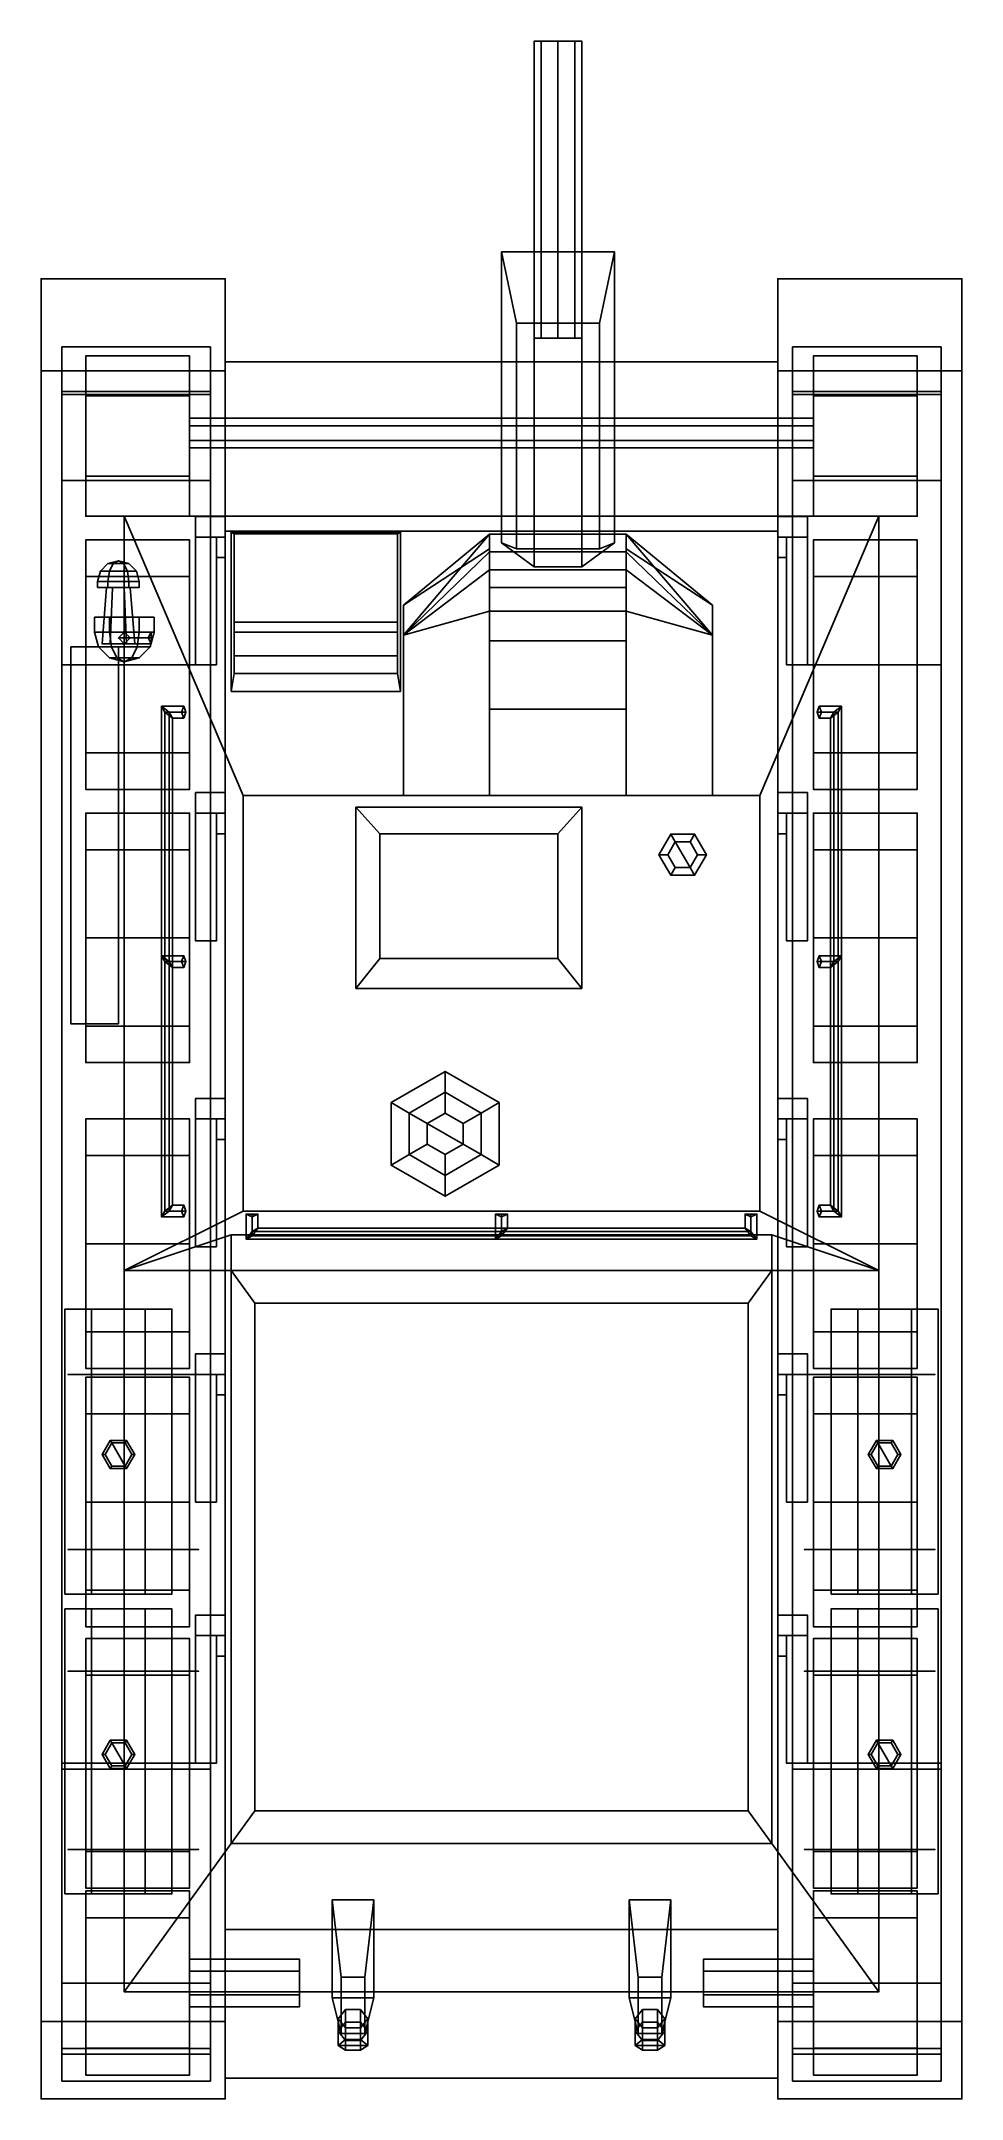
# Model space of a CAD drawing. Header units: millimetres. Extents: x -1.55 to 7, y -3.15 to 3.78.
# Drawn here: x -1.55 to 1.55, y -3.15 to 3.78 of the extents above.
import ezdxf

# ---------------------------------------------------------------- set-up
doc = ezdxf.new("R2010")
doc.units = ezdxf.units.MM
for name, color, linetype in [('gun', 1, 'Continuous'), ('mudguards', 4, 'Continuous'), ('sleeve', 5, 'Continuous'), ('torsion', 5, 'Continuous'), ('tracks', 6, 'Continuous'), ('wheels', 2, 'Continuous')]:
    doc.layers.add(name, color=color, linetype=linetype)

msp = doc.modelspace()

# ---------------------------------------------------------------- linework, layer by layer
for points in [[(-0.93, 2.13, 0.38), (-0.93, -2.58, 0.38), (-0.93, -3.08, 0.84), (-0.93, 2.7, 0.71)], [(0.93, 2.7, 0.71), (0.93, 2.13, 0.38), (-0.93, 2.13, 0.38), (-0.93, 2.7, 0.71)], [(-0.93, 2.7, 0.71), (-0.93, -3.08, 0.84), (-0.93, -2.79, 1.11), (-0.93, 2.18, 1.11)], [(0.93, 2.18, 1.11), (0.93, 2.7, 0.71), (-0.93, 2.7, 0.71), (-0.93, 2.18, 1.11)], [(0.93, -3.08, 0.84), (0.93, -2.58, 0.38), (0.93, 2.13, 0.38), (0.93, 2.7, 0.71)], [(0.93, -2.79, 1.11), (0.93, -3.08, 0.84), (0.93, 2.7, 0.71), (0.93, 2.18, 1.11)], [(-1.27, 2.18, 1.11), (-1.27, -0.36, 1.11), (-0.87, -0.16, 1.98), (-0.87, 1.24, 1.98)], [(0.87, 1.24, 1.98), (1.27, 2.18, 1.11), (-1.27, 2.18, 1.11), (-0.87, 1.24, 1.98)], [(-0.93, 2.18, 1.11), (-0.93, -2.79, 1.11), (-1.27, -2.79, 1.11), (-1.27, 2.18, 1.11)], [(0.87, -0.16, 1.98), (1.27, -0.36, 1.11), (1.27, 2.18, 1.11), (0.87, 1.24, 1.98)], [(1.27, 2.18, 1.11), (1.27, -2.79, 1.11), (0.93, -2.79, 1.11), (0.93, 2.18, 1.11)], [(0.93, 2.13, 0.38), (0.93, -2.58, 0.38), (-0.93, -2.58, 0.38), (-0.93, 2.13, 0.38)], [(-0.91, 2.1267, 1.1413), (-0.91, 1.59, 1.6), (-0.9, 1.6499, 1.5969), (-0.9, 2.1209, 1.2217)], [(-0.9, 2.1209, 1.2217), (-0.35, 2.1209, 1.2217), (-0.34, 2.1267, 1.1413), (-0.91, 2.1267, 1.1413)], [(-0.9, 1.6499, 1.5969), (-0.35, 1.6499, 1.5969), (-0.35, 2.1209, 1.2217), (-0.9, 2.1209, 1.2217)], [(-0.35, 2.1209, 1.2217), (-0.35, 1.6499, 1.5969), (-0.34, 1.59, 1.6), (-0.34, 2.1267, 1.1413)], [(-0.04, 2.12, 1.47), (-0.04, 2.12, 1.32), (-0.33, 1.88, 1.38), (-0.33, 1.78, 1.86)], [(-0.04, 2.12, 1.32), (-0.04, 2.07, 1.17), (-0.33, 1.88, 1.38)], [(-0.04, 2.06, 1.68), (-0.04, 2.12, 1.47), (-0.33, 1.78, 1.86)], [(0.71, 1.78, 1.86), (0.71, 1.78, 1.86), (0.42, 2.12, 1.47), (0.42, 2.06, 1.68)], [(0.71, 1.78, 1.86), (0.71, 1.88, 1.38), (0.42, 2.12, 1.32), (0.42, 2.12, 1.47)], [(0.71, 1.88, 1.38), (0.71, 1.88, 1.38), (0.42, 2.07, 1.17), (0.42, 2.12, 1.32)], [(-1.325, 2.0206, 1.24), (-1.3506, 1.995, 1.24), (-1.3203, 1.995, 1.2925), (-1.3075, 2.0206, 1.2703)], [(-1.3075, 2.0206, 1.2097), (-1.3203, 1.995, 1.1875), (-1.3506, 1.995, 1.24), (-1.325, 2.0206, 1.24)], [(-1.29, 2.03, 1.24), (-1.325, 2.0206, 1.24), (-1.3075, 2.0206, 1.2703), (-1.29, 2.03, 1.24)], [(-1.29, 2.03, 1.24), (-1.3075, 2.0206, 1.2097), (-1.325, 2.0206, 1.24), (-1.29, 2.03, 1.24)], [(-1.3075, 2.0206, 1.2703), (-1.3203, 1.995, 1.2925), (-1.2597, 1.995, 1.2925), (-1.2725, 2.0206, 1.2703)], [(-1.2725, 2.0206, 1.2097), (-1.2597, 1.995, 1.1875), (-1.3203, 1.995, 1.1875), (-1.3075, 2.0206, 1.2097)], [(-1.29, 2.03, 1.24), (-1.3075, 2.0206, 1.2703), (-1.2725, 2.0206, 1.2703), (-1.29, 2.03, 1.24)], [(-1.29, 2.03, 1.24), (-1.2725, 2.0206, 1.2097), (-1.3075, 2.0206, 1.2097), (-1.29, 2.03, 1.24)], [(-1.29, 2.03, 1.24), (-1.2725, 2.0206, 1.2703), (-1.255, 2.0206, 1.24), (-1.29, 2.03, 1.24)], [(-1.29, 2.03, 1.24), (-1.255, 2.0206, 1.24), (-1.2725, 2.0206, 1.2097), (-1.29, 2.03, 1.24)], [(-1.2725, 2.0206, 1.2703), (-1.2597, 1.995, 1.2925), (-1.2294, 1.995, 1.24), (-1.255, 2.0206, 1.24)], [(-1.255, 2.0206, 1.24), (-1.2294, 1.995, 1.24), (-1.2597, 1.995, 1.1875), (-1.2725, 2.0206, 1.2097)], [(-0.04, 2, 1.81), (-0.04, 2.06, 1.68), (-0.33, 1.78, 1.86)], [(0.71, 1.78, 1.86), (0.71, 1.78, 1.86), (0.42, 2.06, 1.68), (0.42, 2, 1.81)], [(-1.3506, 1.995, 1.24), (-1.36, 1.96, 1.24), (-1.325, 1.96, 1.3006), (-1.3203, 1.995, 1.2925)], [(-1.3203, 1.995, 1.1875), (-1.325, 1.96, 1.1794), (-1.36, 1.96, 1.24), (-1.3506, 1.995, 1.24)], [(-1.325, 1.96, 1.3006), (-1.36, 1.96, 1.24), (-1.36, 1.94, 1.24), (-1.325, 1.94, 1.3006)], [(-1.36, 1.96, 1.24), (-1.325, 1.96, 1.1794), (-1.325, 1.94, 1.1794), (-1.36, 1.94, 1.24)], [(-1.3203, 1.995, 1.2925), (-1.325, 1.96, 1.3006), (-1.255, 1.96, 1.3006), (-1.2597, 1.995, 1.2925)], [(-1.2597, 1.995, 1.1875), (-1.255, 1.96, 1.1794), (-1.325, 1.96, 1.1794), (-1.3203, 1.995, 1.1875)], [(-1.255, 1.96, 1.3006), (-1.325, 1.96, 1.3006), (-1.325, 1.94, 1.3006), (-1.255, 1.94, 1.3006)], [(-1.325, 1.96, 1.1794), (-1.255, 1.96, 1.1794), (-1.255, 1.94, 1.1794), (-1.325, 1.94, 1.1794)], [(-1.2597, 1.995, 1.2925), (-1.255, 1.96, 1.3006), (-1.22, 1.96, 1.24), (-1.2294, 1.995, 1.24)], [(-1.2294, 1.995, 1.24), (-1.22, 1.96, 1.24), (-1.255, 1.96, 1.1794), (-1.2597, 1.995, 1.1875)], [(-1.22, 1.96, 1.24), (-1.255, 1.96, 1.3006), (-1.255, 1.94, 1.3006), (-1.22, 1.94, 1.24)], [(-1.255, 1.96, 1.1794), (-1.22, 1.96, 1.24), (-1.22, 1.94, 1.24), (-1.255, 1.94, 1.1794)], [(-0.04, 1.86, 1.97), (-0.04, 2, 1.81), (-0.33, 1.78, 1.86)], [(0.71, 1.78, 1.86), (0.71, 1.78, 1.86), (0.42, 2, 1.81), (0.42, 1.86, 1.97)], [(-1.255, 1.94, 1.3006), (-1.325, 1.94, 1.3006), (-1.36, 1.94, 1.24), (-1.22, 1.94, 1.24)], [(-1.22, 1.94, 1.24), (-1.36, 1.94, 1.24), (-1.325, 1.94, 1.1794), (-1.255, 1.94, 1.1794)], [(-1.3175, 1.75, 1.1924), (-1.345, 1.75, 1.24), (-1.33, 1.94, 1.24), (-1.31, 1.94, 1.2054)], [(-1.345, 1.75, 1.24), (-1.3175, 1.75, 1.2876), (-1.31, 1.94, 1.2746), (-1.33, 1.94, 1.24)], [(-1.2625, 1.75, 1.1924), (-1.3175, 1.75, 1.1924), (-1.31, 1.94, 1.2054), (-1.27, 1.94, 1.2054)], [(-1.3175, 1.75, 1.2876), (-1.2625, 1.75, 1.2876), (-1.27, 1.94, 1.2746), (-1.31, 1.94, 1.2746)], [(-1.235, 1.75, 1.24), (-1.2625, 1.75, 1.1924), (-1.27, 1.94, 1.2054), (-1.25, 1.94, 1.24)], [(-1.2625, 1.75, 1.2876), (-1.235, 1.75, 1.24), (-1.25, 1.94, 1.24), (-1.27, 1.94, 1.2746)], [(-0.33, 1.88, 1.38), (-0.33, 1.88, 1.38), (-0.33, 1.24, 1.89), (-0.33, 1.78, 1.86)], [(0.71, 1.24, 1.89), (0.71, 1.88, 1.38), (0.71, 1.88, 1.38), (0.71, 1.78, 1.86)], [(-1.32, 1.84, 1.5566), (-1.37, 1.84, 1.47), (-1.37, 1.79, 1.47), (-1.32, 1.79, 1.5566)], [(-1.37, 1.84, 1.47), (-1.32, 1.84, 1.3834), (-1.32, 1.79, 1.3834), (-1.37, 1.79, 1.47)], [(-1.17, 1.84, 1.47), (-1.37, 1.84, 1.47), (-1.32, 1.84, 1.5566), (-1.22, 1.84, 1.5566)], [(-1.22, 1.84, 1.3834), (-1.32, 1.84, 1.3834), (-1.37, 1.84, 1.47), (-1.17, 1.84, 1.47)], [(-1.22, 1.84, 1.5566), (-1.32, 1.84, 1.5566), (-1.32, 1.79, 1.5566), (-1.22, 1.79, 1.5566)], [(-1.32, 1.84, 1.3834), (-1.22, 1.84, 1.3834), (-1.22, 1.79, 1.3834), (-1.32, 1.79, 1.3834)], [(-1.17, 1.84, 1.47), (-1.22, 1.84, 1.5566), (-1.22, 1.79, 1.5566), (-1.17, 1.79, 1.47)], [(-1.22, 1.84, 1.3834), (-1.17, 1.84, 1.47), (-1.17, 1.79, 1.47), (-1.22, 1.79, 1.3834)], [(-0.9, 1.8229, 1.4576), (-0.9, 1.6499, 1.5969), (-0.9, 1.7104, 1.6037), (-0.9, 1.7897, 1.5895)], [(-0.9, 1.7897, 1.5895), (-0.35, 1.7897, 1.5895), (-0.35, 1.8229, 1.4576), (-0.9, 1.8229, 1.4576)], [(-0.35, 1.7897, 1.5895), (-0.35, 1.7104, 1.6037), (-0.35, 1.6499, 1.5969), (-0.35, 1.8229, 1.4576)], [(-0.33, 1.78, 1.86), (-0.33, 1.24, 1.89), (-0.04, 1.24, 1.98), (-0.04, 1.86, 1.97)], [(0.42, 1.86, 1.97), (0.42, 1.24, 1.98), (0.71, 1.24, 1.89), (0.71, 1.78, 1.86)], [(-1.45, 1.74, 1.29), (-1.45, 0.47, 1.29), (-1.29, 0.47, 1.29), (-1.29, 1.74, 1.29)], [(-1.45, 1.74, 1.11), (-1.45, 0.47, 1.11), (-1.45, 0.47, 1.29), (-1.45, 1.74, 1.29)], [(-1.29, 1.74, 1.29), (-1.29, 1.74, 1.11), (-1.45, 1.74, 1.11), (-1.45, 1.74, 1.29)], [(-1.3566, 1.74, 1.47), (-1.37, 1.79, 1.47), (-1.32, 1.79, 1.3834), (-1.3133, 1.74, 1.395)], [(-1.3133, 1.74, 1.545), (-1.32, 1.79, 1.5566), (-1.37, 1.79, 1.47), (-1.3566, 1.74, 1.47)], [(-1.32, 1.7034, 1.47), (-1.3566, 1.74, 1.47), (-1.3133, 1.74, 1.395), (-1.295, 1.7034, 1.4267)], [(-1.295, 1.7034, 1.5133), (-1.3133, 1.74, 1.545), (-1.3566, 1.74, 1.47), (-1.32, 1.7034, 1.47)], [(-1.345, 1.75, 1.24), (-1.235, 1.75, 1.24), (-1.2625, 1.75, 1.2876), (-1.3175, 1.75, 1.2876)], [(-1.3175, 1.75, 1.1924), (-1.2625, 1.75, 1.1924), (-1.235, 1.75, 1.24), (-1.345, 1.75, 1.24)], [(-1.3133, 1.74, 1.395), (-1.32, 1.79, 1.3834), (-1.22, 1.79, 1.3834), (-1.2267, 1.74, 1.395)], [(-1.2267, 1.74, 1.545), (-1.22, 1.79, 1.5566), (-1.32, 1.79, 1.5566), (-1.3133, 1.74, 1.545)], [(-1.295, 1.7034, 1.4267), (-1.3133, 1.74, 1.395), (-1.2267, 1.74, 1.395), (-1.245, 1.7034, 1.4267)], [(-1.245, 1.7034, 1.5133), (-1.2267, 1.74, 1.545), (-1.3133, 1.74, 1.545), (-1.295, 1.7034, 1.5133)], [(-1.18, 1.79, 1.29), (-1.19, 1.77, 1.27), (-1.29, 1.77, 1.4), (-1.27, 1.79, 1.4)], [(-1.19, 1.77, 1.27), (-1.18, 1.75, 1.29), (-1.27, 1.75, 1.4), (-1.29, 1.77, 1.4)], [(-1.29, 0.47, 1.29), (-1.29, 0.47, 1.11), (-1.29, 1.74, 1.11), (-1.29, 1.74, 1.29)], [(-1.18, 1.77, 1.3), (-1.18, 1.79, 1.29), (-1.27, 1.79, 1.4), (-1.25, 1.77, 1.4)], [(-1.18, 1.75, 1.29), (-1.18, 1.77, 1.3), (-1.25, 1.77, 1.4), (-1.27, 1.75, 1.4)], [(-1.245, 1.7034, 1.4267), (-1.2267, 1.74, 1.395), (-1.1834, 1.74, 1.47), (-1.22, 1.7034, 1.47)], [(-1.22, 1.7034, 1.47), (-1.1834, 1.74, 1.47), (-1.2267, 1.74, 1.545), (-1.245, 1.7034, 1.5133)], [(-1.2267, 1.74, 1.395), (-1.22, 1.79, 1.3834), (-1.17, 1.79, 1.47), (-1.1834, 1.74, 1.47)], [(-1.1834, 1.74, 1.47), (-1.17, 1.79, 1.47), (-1.22, 1.79, 1.5566), (-1.2267, 1.74, 1.545)], [(-0.9, 1.7104, 1.6037), (-0.35, 1.7104, 1.6037), (-0.35, 1.7897, 1.5895), (-0.9, 1.7897, 1.5895)], [(-0.04, 1.76, 1.9716), (-0.04, 1.24, 1.98), (0.42, 1.24, 1.98), (0.42, 1.76, 1.9716)], [(-0.04, 1.76, 1.97), (-0.04, 1.76, 1.9716), (0.42, 1.76, 1.9716), (0.42, 1.76, 1.97)], [(-1.27, 1.69, 1.47), (-1.32, 1.7034, 1.47), (-1.295, 1.7034, 1.4267), (-1.27, 1.69, 1.47)], [(-1.27, 1.69, 1.47), (-1.295, 1.7034, 1.5133), (-1.32, 1.7034, 1.47), (-1.27, 1.69, 1.47)], [(-1.27, 1.69, 1.47), (-1.295, 1.7034, 1.4267), (-1.245, 1.7034, 1.4267), (-1.27, 1.69, 1.47)], [(-1.27, 1.69, 1.47), (-1.245, 1.7034, 1.5133), (-1.295, 1.7034, 1.5133), (-1.27, 1.69, 1.47)], [(-1.27, 1.69, 1.47), (-1.245, 1.7034, 1.4267), (-1.22, 1.7034, 1.47), (-1.27, 1.69, 1.47)], [(-1.27, 1.69, 1.47), (-1.22, 1.7034, 1.47), (-1.245, 1.7034, 1.5133), (-1.27, 1.69, 1.47)], [(-0.9, 1.6499, 1.5969), (-0.35, 1.6499, 1.5969), (-0.35, 1.7104, 1.6037), (-0.9, 1.7104, 1.6037)], [(-0.91, 1.59, 1.6), (-0.34, 1.59, 1.6), (-0.35, 1.6499, 1.5969), (-0.9, 1.6499, 1.5969)], [(-1.1332, 1.52, 1.5328), (-1.1447, 1.54, 1.5587), (-1.07, 1.54, 1.53), (-1.0772, 1.52, 1.5113)], [(-1.1447, 1.54, 1.5587), (-1.1188, 1.52, 1.5702), (-1.0628, 1.52, 1.5487), (-1.07, 1.54, 1.53)], [(-1.1188, 1.52, 1.5702), (-1.1447, 1.54, 1.5587), (-1.1447, -0.18, 1.5587), (-1.1188, -0.16, 1.5702)], [(-1.1447, 1.54, 1.5587), (-1.1332, 1.52, 1.5328), (-1.1332, -0.16, 1.5328), (-1.1447, -0.18, 1.5587)], [(1.1188, 1.52, 1.5702), (1.1447, 1.54, 1.5587), (1.07, 1.54, 1.53), (1.0628, 1.52, 1.5487)], [(1.1447, 1.54, 1.5587), (1.1332, 1.52, 1.5328), (1.0772, 1.52, 1.5113), (1.07, 1.54, 1.53)], [(1.1188, -0.16, 1.5702), (1.1447, -0.18, 1.5587), (1.1447, 1.54, 1.5587), (1.1188, 1.52, 1.5702)], [(1.1447, -0.18, 1.5587), (1.1332, -0.16, 1.5328), (1.1332, 1.52, 1.5328), (1.1447, 1.54, 1.5587)], [(-1.1073, 1.5, 1.5443), (-1.1332, 1.52, 1.5328), (-1.0772, 1.52, 1.5113), (-1.07, 1.5, 1.53)], [(-1.1332, 1.52, 1.5328), (-1.1073, 1.5, 1.5443), (-1.1073, -0.14, 1.5443), (-1.1332, -0.16, 1.5328)], [(-1.1188, 1.52, 1.5702), (-1.1073, 1.5, 1.5443), (-1.07, 1.5, 1.53), (-1.0628, 1.52, 1.5487)], [(-1.1073, 1.5, 1.5443), (-1.1188, 1.52, 1.5702), (-1.1188, -0.16, 1.5702), (-1.1073, -0.14, 1.5443)], [(1.1073, 1.5, 1.5443), (1.1188, 1.52, 1.5702), (1.0628, 1.52, 1.5487), (1.07, 1.5, 1.53)], [(1.1332, 1.52, 1.5328), (1.1073, 1.5, 1.5443), (1.07, 1.5, 1.53), (1.0772, 1.52, 1.5113)], [(1.1073, -0.14, 1.5443), (1.1188, -0.16, 1.5702), (1.1188, 1.52, 1.5702), (1.1073, 1.5, 1.5443)], [(1.1332, -0.16, 1.5328), (1.1073, -0.14, 1.5443), (1.1073, 1.5, 1.5443), (1.1332, 1.52, 1.5328)], [(-0.87, 1.24, 1.98), (-0.87, -0.16, 1.98), (0.87, -0.16, 1.98), (0.87, 1.24, 1.98)], [(-0.49, 1.2, 1.99), (-0.49, 0.59, 1.99), (-0.41, 0.69, 2.11), (-0.41, 1.11, 2.11)], [(0.19, 1.11, 2.11), (0.27, 1.2, 1.99), (-0.49, 1.2, 1.99), (-0.41, 1.11, 2.11)], [(0.19, 0.69, 2.11), (0.27, 0.59, 1.99), (0.27, 1.2, 1.99), (0.19, 1.11, 2.11)], [(-0.41, 1.11, 2.11), (-0.41, 0.69, 2.11), (0.19, 0.69, 2.11), (0.19, 1.11, 2.11)], [(0.57, 1.1093, 1.99), (0.53, 1.04, 1.99), (0.53, 1.04, 2.13), (0.57, 1.1093, 2.13)], [(0.57, 1.1093, 2.13), (0.53, 1.04, 2.13), (0.56, 1.04, 2.2), (0.585, 1.0833, 2.2)], [(0.65, 1.1093, 1.99), (0.57, 1.1093, 1.99), (0.57, 1.1093, 2.13), (0.65, 1.1093, 2.13)], [(0.65, 1.1093, 2.13), (0.57, 1.1093, 2.13), (0.585, 1.0833, 2.2), (0.635, 1.0833, 2.2)], [(0.69, 1.04, 2.13), (0.65, 1.1093, 2.13), (0.635, 1.0833, 2.2), (0.66, 1.04, 2.2)], [(0.69, 1.04, 1.99), (0.65, 1.1093, 1.99), (0.65, 1.1093, 2.13), (0.69, 1.04, 2.13)], [(0.53, 1.04, 1.99), (0.57, 0.9707, 1.99), (0.57, 0.9707, 2.13), (0.53, 1.04, 2.13)], [(0.53, 1.04, 2.13), (0.57, 0.9707, 2.13), (0.585, 0.9967, 2.2), (0.56, 1.04, 2.2)], [(0.56, 1.04, 2.2), (0.585, 0.9967, 2.2), (0.635, 0.9967, 2.2), (0.585, 1.0833, 2.2)], [(0.585, 1.0833, 2.2), (0.635, 0.9967, 2.2), (0.66, 1.04, 2.2), (0.635, 1.0833, 2.2)], [(0.65, 0.9707, 2.13), (0.69, 1.04, 2.13), (0.66, 1.04, 2.2), (0.635, 0.9967, 2.2)], [(0.65, 0.9707, 1.99), (0.69, 1.04, 1.99), (0.69, 1.04, 2.13), (0.65, 0.9707, 2.13)], [(0.57, 0.9707, 2.13), (0.65, 0.9707, 2.13), (0.635, 0.9967, 2.2), (0.585, 0.9967, 2.2)], [(0.57, 0.9707, 1.99), (0.65, 0.9707, 1.99), (0.65, 0.9707, 2.13), (0.57, 0.9707, 2.13)], [(-1.1447, 0.7, 1.5587), (-1.1188, 0.68, 1.5702), (-1.0628, 0.68, 1.5487), (-1.07, 0.7, 1.53)], [(-1.1332, 0.68, 1.5328), (-1.1447, 0.7, 1.5587), (-1.07, 0.7, 1.53), (-1.0772, 0.68, 1.5113)], [(1.1188, 0.68, 1.5702), (1.1447, 0.7, 1.5587), (1.07, 0.7, 1.53), (1.0628, 0.68, 1.5487)], [(1.1447, 0.7, 1.5587), (1.1332, 0.68, 1.5328), (1.0772, 0.68, 1.5113), (1.07, 0.7, 1.53)], [(-1.1073, 0.66, 1.5443), (-1.1332, 0.68, 1.5328), (-1.0772, 0.68, 1.5113), (-1.07, 0.66, 1.53)], [(-1.1188, 0.68, 1.5702), (-1.1073, 0.66, 1.5443), (-1.07, 0.66, 1.53), (-1.0628, 0.68, 1.5487)], [(-0.41, 0.69, 2.11), (-0.49, 0.59, 1.99), (0.27, 0.59, 1.99), (0.19, 0.69, 2.11)], [(1.1073, 0.66, 1.5443), (1.1188, 0.68, 1.5702), (1.0628, 0.68, 1.5487), (1.07, 0.66, 1.53)], [(1.1332, 0.68, 1.5328), (1.1073, 0.66, 1.5443), (1.07, 0.66, 1.53), (1.0772, 0.68, 1.5113)], [(-1.45, 0.47, 1.29), (-1.45, 0.47, 1.11), (-1.29, 0.47, 1.11), (-1.29, 0.47, 1.29)], [(-0.19, 0.31, 1.99), (-0.3719, 0.205, 1.99), (-0.3112, 0.17, 2.07), (-0.19, 0.24, 2.07)], [(-0.0081, 0.205, 1.99), (-0.19, 0.31, 1.99), (-0.19, 0.24, 2.07), (-0.0688, 0.17, 2.07)], [(-0.19, 0.24, 2.07), (-0.3112, 0.17, 2.07), (-0.2506, 0.135, 2.11), (-0.19, 0.17, 2.11)], [(-0.0688, 0.17, 2.07), (-0.19, 0.24, 2.07), (-0.19, 0.17, 2.11), (-0.1294, 0.135, 2.11)], [(-0.3719, 0.205, 1.99), (-0.3719, -0.005, 1.99), (-0.3112, 0.03, 2.07), (-0.3112, 0.17, 2.07)], [(-0.3112, 0.17, 2.07), (-0.3112, 0.03, 2.07), (-0.2506, 0.065, 2.11), (-0.2506, 0.135, 2.11)], [(-0.2506, 0.135, 2.11), (-0.1294, 0.065, 2.11), (-0.1294, 0.135, 2.11), (-0.19, 0.17, 2.11)], [(-0.0688, 0.03, 2.07), (-0.0688, 0.17, 2.07), (-0.1294, 0.135, 2.11), (-0.1294, 0.065, 2.11)], [(-0.0081, -0.005, 1.99), (-0.0081, 0.205, 1.99), (-0.0688, 0.17, 2.07), (-0.0688, 0.03, 2.07)], [(-0.2506, 0.065, 2.11), (-0.19, 0.03, 2.11), (-0.1294, 0.065, 2.11), (-0.2506, 0.135, 2.11)], [(-0.3719, -0.005, 1.99), (-0.19, -0.11, 1.99), (-0.19, -0.04, 2.07), (-0.3112, 0.03, 2.07)], [(-0.3112, 0.03, 2.07), (-0.19, -0.04, 2.07), (-0.19, 0.03, 2.11), (-0.2506, 0.065, 2.11)], [(-0.19, -0.04, 2.07), (-0.0688, 0.03, 2.07), (-0.1294, 0.065, 2.11), (-0.19, 0.03, 2.11)], [(-0.19, -0.11, 1.99), (-0.0081, -0.005, 1.99), (-0.0688, 0.03, 2.07), (-0.19, -0.04, 2.07)], [(-0.87, -0.16, 1.98), (-1.27, -0.36, 1.11), (1.27, -0.36, 1.11), (0.87, -0.16, 1.98)], [(-1.1188, -0.16, 1.5702), (-1.1447, -0.18, 1.5587), (-1.07, -0.18, 1.53), (-1.0628, -0.16, 1.5487)], [(-1.1447, -0.18, 1.5587), (-1.1332, -0.16, 1.5328), (-1.0772, -0.16, 1.5113), (-1.07, -0.18, 1.53)], [(-1.1332, -0.16, 1.5328), (-1.1073, -0.14, 1.5443), (-1.07, -0.14, 1.53), (-1.0772, -0.16, 1.5113)], [(-1.1073, -0.14, 1.5443), (-1.1188, -0.16, 1.5702), (-1.0628, -0.16, 1.5487), (-1.07, -0.14, 1.53)], [(-0.86, -0.2547, 1.9187), (-0.84, -0.2288, 1.9302), (-0.84, -0.17, 1.9087), (-0.86, -0.17, 1.89)], [(-0.84, -0.2432, 1.8928), (-0.86, -0.2547, 1.9187), (-0.86, -0.17, 1.89), (-0.84, -0.18, 1.8713)], [(-0.84, -0.2288, 1.9302), (-0.82, -0.2173, 1.9043), (-0.82, -0.17, 1.89), (-0.84, -0.17, 1.9087)], [(-0.82, -0.2173, 1.9043), (-0.84, -0.2432, 1.8928), (-0.84, -0.18, 1.8713), (-0.82, -0.17, 1.89)], [(0, -0.2432, 1.8928), (-0.02, -0.2547, 1.9187), (-0.02, -0.17, 1.89), (0, -0.18, 1.8713)], [(-0.02, -0.2547, 1.9187), (0, -0.2288, 1.9302), (0, -0.17, 1.9087), (-0.02, -0.17, 1.89)], [(0.02, -0.2173, 1.9043), (0, -0.2432, 1.8928), (0, -0.18, 1.8713), (0.02, -0.17, 1.89)], [(0, -0.2288, 1.9302), (0.02, -0.2173, 1.9043), (0.02, -0.17, 1.89), (0, -0.17, 1.9087)], [(0.82, -0.2173, 1.9043), (0.84, -0.2288, 1.9302), (0.84, -0.17, 1.9087), (0.82, -0.17, 1.89)], [(0.84, -0.2432, 1.8928), (0.82, -0.2173, 1.9043), (0.82, -0.17, 1.89), (0.84, -0.18, 1.8713)], [(0.84, -0.2288, 1.9302), (0.86, -0.2547, 1.9187), (0.86, -0.17, 1.89), (0.84, -0.17, 1.9087)], [(0.86, -0.2547, 1.9187), (0.84, -0.2432, 1.8928), (0.84, -0.18, 1.8713), (0.86, -0.17, 1.89)], [(1.1188, -0.16, 1.5702), (1.1073, -0.14, 1.5443), (1.07, -0.14, 1.53), (1.0628, -0.16, 1.5487)], [(1.1447, -0.18, 1.5587), (1.1188, -0.16, 1.5702), (1.0628, -0.16, 1.5487), (1.07, -0.18, 1.53)], [(1.1073, -0.14, 1.5443), (1.1332, -0.16, 1.5328), (1.0772, -0.16, 1.5113), (1.07, -0.14, 1.53)], [(1.1332, -0.16, 1.5328), (1.1447, -0.18, 1.5587), (1.07, -0.18, 1.53), (1.0772, -0.16, 1.5113)], [(-1.27, -0.36, 1.11), (-1.27, -2.79, 1.11), (-0.91, -2.29, 1.59), (-0.91, -0.24, 1.59)], [(0.91, -0.36, 1.59), (0.91, -0.24, 1.59), (-0.91, -0.24, 1.59), (-0.91, -0.36, 1.59)], [(-0.84, -0.2288, 1.9302), (-0.86, -0.2547, 1.9187), (0.86, -0.2547, 1.9187), (0.84, -0.2288, 1.9302)], [(-0.86, -0.2547, 1.9187), (-0.84, -0.2432, 1.8928), (0.84, -0.2432, 1.8928), (0.86, -0.2547, 1.9187)], [(-0.84, -0.2432, 1.8928), (-0.82, -0.2173, 1.9043), (0.82, -0.2173, 1.9043), (0.84, -0.2432, 1.8928)], [(-0.82, -0.2173, 1.9043), (-0.84, -0.2288, 1.9302), (0.84, -0.2288, 1.9302), (0.82, -0.2173, 1.9043)], [(0.91, -2.29, 1.59), (1.27, -2.79, 1.11), (1.27, -0.36, 1.11), (0.91, -0.24, 1.59)], [(-0.91, -0.36, 1.59), (-0.91, -2.29, 1.59), (-0.83, -2.18, 1.69), (-0.83, -0.47, 1.69)], [(0.83, -0.47, 1.69), (0.91, -0.36, 1.59), (-0.91, -0.36, 1.59), (-0.83, -0.47, 1.69)], [(0.83, -2.18, 1.69), (0.91, -2.29, 1.59), (0.91, -0.36, 1.59), (0.83, -0.47, 1.69)], [(-0.83, -0.47, 1.69), (-0.83, -2.18, 1.69), (0.83, -2.18, 1.69), (0.83, -0.47, 1.69)], [(-1.2, -0.49, 1.3041), (-1.38, -0.49, 1.3041), (-1.47, -0.49, 1.46), (-1.11, -0.49, 1.46)], [(-1.11, -0.49, 1.46), (-1.47, -0.49, 1.46), (-1.38, -0.49, 1.6159), (-1.2, -0.49, 1.6159)], [(-1.47, -0.49, 1.46), (-1.38, -0.49, 1.3041), (-1.38, -1.45, 1.3041), (-1.47, -1.45, 1.46)], [(-1.38, -0.49, 1.6159), (-1.47, -0.49, 1.46), (-1.47, -1.45, 1.46), (-1.38, -1.45, 1.6159)], [(-1.38, -0.49, 1.3041), (-1.2, -0.49, 1.3041), (-1.2, -1.45, 1.3041), (-1.38, -1.45, 1.3041)], [(-1.2, -0.49, 1.6159), (-1.38, -0.49, 1.6159), (-1.38, -1.45, 1.6159), (-1.2, -1.45, 1.6159)], [(-1.2, -0.49, 1.3041), (-1.11, -0.49, 1.46), (-1.11, -1.45, 1.46), (-1.2, -1.45, 1.3041)], [(-1.11, -0.49, 1.46), (-1.2, -0.49, 1.6159), (-1.2, -1.45, 1.6159), (-1.11, -1.45, 1.46)], [(1.2, -0.49, 1.6159), (1.11, -0.49, 1.46), (1.11, -1.45, 1.46), (1.2, -1.45, 1.6159)], [(1.11, -0.49, 1.46), (1.2, -0.49, 1.3041), (1.2, -1.45, 1.3041), (1.11, -1.45, 1.46)], [(1.47, -0.49, 1.46), (1.11, -0.49, 1.46), (1.2, -0.49, 1.6159), (1.38, -0.49, 1.6159)], [(1.38, -0.49, 1.3041), (1.2, -0.49, 1.3041), (1.11, -0.49, 1.46), (1.47, -0.49, 1.46)], [(1.38, -0.49, 1.6159), (1.2, -0.49, 1.6159), (1.2, -1.45, 1.6159), (1.38, -1.45, 1.6159)], [(1.2, -0.49, 1.3041), (1.38, -0.49, 1.3041), (1.38, -1.45, 1.3041), (1.2, -1.45, 1.3041)], [(1.47, -0.49, 1.46), (1.38, -0.49, 1.6159), (1.38, -1.45, 1.6159), (1.47, -1.45, 1.46)], [(1.38, -0.49, 1.3041), (1.47, -0.49, 1.46), (1.47, -1.45, 1.46), (1.38, -1.45, 1.3041)], [(-1.3, -0.71, 1.14), (-1.24, -0.71, 1.14), (-1.02, -0.71, 1.44), (-1.46, -0.71, 1.44)], [(-1.24, -0.71, 1.14), (-1.3, -0.71, 1.14), (-1.46, -0.71, 1.44), (-1.02, -0.71, 1.44)], [(1.3, -0.71, 1.14), (1.24, -0.71, 1.14), (1.02, -0.71, 1.44), (1.46, -0.71, 1.44)], [(1.24, -0.71, 1.14), (1.3, -0.71, 1.14), (1.46, -0.71, 1.44), (1.02, -0.71, 1.44)], [(-1.3175, -0.9324, 1.61), (-1.345, -0.98, 1.61), (-1.335, -0.98, 1.66), (-1.3125, -0.941, 1.66)], [(-1.335, -0.98, 1.66), (-1.3125, -1.019, 1.66), (-1.2675, -1.019, 1.66), (-1.3125, -0.941, 1.66)], [(-1.2625, -0.9324, 1.61), (-1.3175, -0.9324, 1.61), (-1.3125, -0.941, 1.66), (-1.2675, -0.941, 1.66)], [(-1.3125, -0.941, 1.66), (-1.2675, -1.019, 1.66), (-1.245, -0.98, 1.66), (-1.2675, -0.941, 1.66)], [(-1.235, -0.98, 1.61), (-1.2625, -0.9324, 1.61), (-1.2675, -0.941, 1.66), (-1.245, -0.98, 1.66)], [(1.2625, -0.9324, 1.61), (1.235, -0.98, 1.61), (1.245, -0.98, 1.66), (1.2675, -0.941, 1.66)], [(1.245, -0.98, 1.66), (1.2675, -1.019, 1.66), (1.3125, -1.019, 1.66), (1.2675, -0.941, 1.66)], [(1.3175, -0.9324, 1.61), (1.2625, -0.9324, 1.61), (1.2675, -0.941, 1.66), (1.3125, -0.941, 1.66)], [(1.2675, -0.941, 1.66), (1.3125, -1.019, 1.66), (1.335, -0.98, 1.66), (1.3125, -0.941, 1.66)], [(1.345, -0.98, 1.61), (1.3175, -0.9324, 1.61), (1.3125, -0.941, 1.66), (1.335, -0.98, 1.66)], [(-1.345, -0.98, 1.61), (-1.3175, -1.0276, 1.61), (-1.3125, -1.019, 1.66), (-1.335, -0.98, 1.66)], [(-1.3175, -1.0276, 1.61), (-1.2625, -1.0276, 1.61), (-1.2675, -1.019, 1.66), (-1.3125, -1.019, 1.66)], [(-1.2625, -1.0276, 1.61), (-1.235, -0.98, 1.61), (-1.245, -0.98, 1.66), (-1.2675, -1.019, 1.66)], [(1.235, -0.98, 1.61), (1.2625, -1.0276, 1.61), (1.2675, -1.019, 1.66), (1.245, -0.98, 1.66)], [(1.2625, -1.0276, 1.61), (1.3175, -1.0276, 1.61), (1.3125, -1.019, 1.66), (1.2675, -1.019, 1.66)], [(1.3175, -1.0276, 1.61), (1.345, -0.98, 1.61), (1.335, -0.98, 1.66), (1.3125, -1.019, 1.66)], [(-1.24, -1.3, 1.14), (-1.3, -1.3, 1.14), (-1.46, -1.3, 1.44), (-1.02, -1.3, 1.44)], [(-1.3, -1.3, 1.14), (-1.24, -1.3, 1.14), (-1.02, -1.3, 1.44), (-1.46, -1.3, 1.44)], [(1.3, -1.3, 1.14), (1.24, -1.3, 1.14), (1.02, -1.3, 1.44), (1.46, -1.3, 1.44)], [(1.24, -1.3, 1.14), (1.3, -1.3, 1.14), (1.46, -1.3, 1.44), (1.02, -1.3, 1.44)], [(-1.11, -1.45, 1.46), (-1.47, -1.45, 1.46), (-1.38, -1.45, 1.3041), (-1.2, -1.45, 1.3041)], [(-1.2, -1.45, 1.6159), (-1.38, -1.45, 1.6159), (-1.47, -1.45, 1.46), (-1.11, -1.45, 1.46)], [(1.38, -1.45, 1.6159), (1.2, -1.45, 1.6159), (1.11, -1.45, 1.46), (1.47, -1.45, 1.46)], [(1.47, -1.45, 1.46), (1.11, -1.45, 1.46), (1.2, -1.45, 1.3041), (1.38, -1.45, 1.3041)], [(-1.38, -1.5, 1.6159), (-1.47, -1.5, 1.46), (-1.47, -2.46, 1.46), (-1.38, -2.46, 1.6159)], [(-1.11, -1.5, 1.46), (-1.47, -1.5, 1.46), (-1.38, -1.5, 1.6159), (-1.2, -1.5, 1.6159)], [(-1.47, -1.5, 1.46), (-1.38, -1.5, 1.3041), (-1.38, -2.46, 1.3041), (-1.47, -2.46, 1.46)], [(-1.2, -1.5, 1.3041), (-1.38, -1.5, 1.3041), (-1.47, -1.5, 1.46), (-1.11, -1.5, 1.46)], [(-1.38, -1.5, 1.3041), (-1.2, -1.5, 1.3041), (-1.2, -2.46, 1.3041), (-1.38, -2.46, 1.3041)], [(-1.2, -1.5, 1.6159), (-1.38, -1.5, 1.6159), (-1.38, -2.46, 1.6159), (-1.2, -2.46, 1.6159)], [(-1.11, -1.5, 1.46), (-1.2, -1.5, 1.6159), (-1.2, -2.46, 1.6159), (-1.11, -2.46, 1.46)], [(-1.2, -1.5, 1.3041), (-1.11, -1.5, 1.46), (-1.11, -2.46, 1.46), (-1.2, -2.46, 1.3041)], [(1.2, -1.5, 1.6159), (1.11, -1.5, 1.46), (1.11, -2.46, 1.46), (1.2, -2.46, 1.6159)], [(1.47, -1.5, 1.46), (1.11, -1.5, 1.46), (1.2, -1.5, 1.6159), (1.38, -1.5, 1.6159)], [(1.11, -1.5, 1.46), (1.2, -1.5, 1.3041), (1.2, -2.46, 1.3041), (1.11, -2.46, 1.46)], [(1.38, -1.5, 1.3041), (1.2, -1.5, 1.3041), (1.11, -1.5, 1.46), (1.47, -1.5, 1.46)], [(1.2, -1.5, 1.3041), (1.38, -1.5, 1.3041), (1.38, -2.46, 1.3041), (1.2, -2.46, 1.3041)], [(1.38, -1.5, 1.6159), (1.2, -1.5, 1.6159), (1.2, -2.46, 1.6159), (1.38, -2.46, 1.6159)], [(1.47, -1.5, 1.46), (1.38, -1.5, 1.6159), (1.38, -2.46, 1.6159), (1.47, -2.46, 1.46)], [(1.38, -1.5, 1.3041), (1.47, -1.5, 1.46), (1.47, -2.46, 1.46), (1.38, -2.46, 1.3041)], [(-1.3, -1.71, 1.14), (-1.24, -1.71, 1.14), (-1.02, -1.71, 1.44), (-1.46, -1.71, 1.44)], [(-1.24, -1.71, 1.14), (-1.3, -1.71, 1.14), (-1.46, -1.71, 1.44), (-1.02, -1.71, 1.44)], [(1.24, -1.71, 1.14), (1.3, -1.71, 1.14), (1.46, -1.71, 1.44), (1.02, -1.71, 1.44)], [(1.3, -1.71, 1.14), (1.24, -1.71, 1.14), (1.02, -1.71, 1.44), (1.46, -1.71, 1.44)], [(-1.3175, -1.9424, 1.61), (-1.345, -1.99, 1.61), (-1.335, -1.99, 1.66), (-1.3125, -1.951, 1.66)], [(-1.345, -1.99, 1.61), (-1.3175, -2.0376, 1.61), (-1.3125, -2.029, 1.66), (-1.335, -1.99, 1.66)], [(-1.335, -1.99, 1.66), (-1.3125, -2.029, 1.66), (-1.2675, -2.029, 1.66), (-1.3125, -1.951, 1.66)], [(-1.2625, -1.9424, 1.61), (-1.3175, -1.9424, 1.61), (-1.3125, -1.951, 1.66), (-1.2675, -1.951, 1.66)], [(-1.3125, -1.951, 1.66), (-1.2675, -2.029, 1.66), (-1.245, -1.99, 1.66), (-1.2675, -1.951, 1.66)], [(-1.235, -1.99, 1.61), (-1.2625, -1.9424, 1.61), (-1.2675, -1.951, 1.66), (-1.245, -1.99, 1.66)], [(-1.2625, -2.0376, 1.61), (-1.235, -1.99, 1.61), (-1.245, -1.99, 1.66), (-1.2675, -2.029, 1.66)], [(1.2625, -1.9424, 1.61), (1.235, -1.99, 1.61), (1.245, -1.99, 1.66), (1.2675, -1.951, 1.66)], [(1.235, -1.99, 1.61), (1.2625, -2.0376, 1.61), (1.2675, -2.029, 1.66), (1.245, -1.99, 1.66)], [(1.245, -1.99, 1.66), (1.2675, -2.029, 1.66), (1.3125, -2.029, 1.66), (1.2675, -1.951, 1.66)], [(1.3175, -1.9424, 1.61), (1.2625, -1.9424, 1.61), (1.2675, -1.951, 1.66), (1.3125, -1.951, 1.66)], [(1.2675, -1.951, 1.66), (1.3125, -2.029, 1.66), (1.335, -1.99, 1.66), (1.3125, -1.951, 1.66)], [(1.345, -1.99, 1.61), (1.3175, -1.9424, 1.61), (1.3125, -1.951, 1.66), (1.335, -1.99, 1.66)], [(1.3175, -2.0376, 1.61), (1.345, -1.99, 1.61), (1.335, -1.99, 1.66), (1.3125, -2.029, 1.66)], [(-1.3175, -2.0376, 1.61), (-1.2625, -2.0376, 1.61), (-1.2675, -2.029, 1.66), (-1.3125, -2.029, 1.66)], [(1.2625, -2.0376, 1.61), (1.3175, -2.0376, 1.61), (1.3125, -2.029, 1.66), (1.2675, -2.029, 1.66)], [(-0.83, -2.18, 1.69), (-0.91, -2.29, 1.59), (0.91, -2.29, 1.59), (0.83, -2.18, 1.69)], [(-1.24, -2.31, 1.14), (-1.3, -2.31, 1.14), (-1.46, -2.31, 1.44), (-1.02, -2.31, 1.44)], [(-1.3, -2.31, 1.14), (-1.24, -2.31, 1.14), (-1.02, -2.31, 1.44), (-1.46, -2.31, 1.44)], [(-0.91, -2.29, 1.59), (-1.27, -2.79, 1.11), (1.27, -2.79, 1.11), (0.91, -2.29, 1.59)], [(1.3, -2.31, 1.14), (1.24, -2.31, 1.14), (1.02, -2.31, 1.44), (1.46, -2.31, 1.44)], [(1.24, -2.31, 1.14), (1.3, -2.31, 1.14), (1.46, -2.31, 1.44), (1.02, -2.31, 1.44)], [(-1.2, -2.46, 1.6159), (-1.38, -2.46, 1.6159), (-1.47, -2.46, 1.46), (-1.11, -2.46, 1.46)], [(-1.11, -2.46, 1.46), (-1.47, -2.46, 1.46), (-1.38, -2.46, 1.3041), (-1.2, -2.46, 1.3041)], [(-0.57, -2.81, 1.07), (-0.54, -2.93, 1.21), (-0.54, -2.74, 1.39), (-0.57, -2.48, 1.39)], [(-0.57, -2.48, 1.39), (-0.54, -2.74, 1.39), (-0.46, -2.74, 1.39), (-0.43, -2.48, 1.39)], [(-0.46, -2.74, 1.39), (-0.46, -2.93, 1.21), (-0.43, -2.81, 1.07), (-0.43, -2.48, 1.39)], [(0.43, -2.48, 1.39), (0.46, -2.74, 1.39), (0.54, -2.74, 1.39), (0.57, -2.48, 1.39)], [(0.43, -2.81, 1.07), (0.46, -2.93, 1.21), (0.46, -2.74, 1.39), (0.43, -2.48, 1.39)], [(0.54, -2.74, 1.39), (0.54, -2.93, 1.21), (0.57, -2.81, 1.07), (0.57, -2.48, 1.39)], [(1.38, -2.46, 1.6159), (1.2, -2.46, 1.6159), (1.11, -2.46, 1.46), (1.47, -2.46, 1.46)], [(1.47, -2.46, 1.46), (1.11, -2.46, 1.46), (1.2, -2.46, 1.3041), (1.38, -2.46, 1.3041)], [(-0.93, -3.08, 0.84), (-0.93, -2.58, 0.38), (0.93, -2.58, 0.38), (0.93, -3.08, 0.84)], [(-0.68, -2.72, 0.6293), (-0.68, -2.68, 0.56), (-1.05, -2.68, 0.56), (-1.05, -2.72, 0.6293)], [(-0.68, -2.68, 0.56), (-0.68, -2.72, 0.4907), (-1.05, -2.72, 0.4907), (-1.05, -2.68, 0.56)], [(-0.68, -2.72, 0.4907), (-0.68, -2.68, 0.56), (-0.68, -2.8, 0.6293), (-0.68, -2.84, 0.56)], [(0.68, -2.8, 0.6293), (0.68, -2.8, 0.6293), (0.68, -2.68, 0.56), (0.68, -2.72, 0.4907)], [(1.05, -2.72, 0.6293), (1.05, -2.68, 0.56), (0.68, -2.68, 0.56), (0.68, -2.72, 0.6293)], [(1.05, -2.68, 0.56), (1.05, -2.72, 0.4907), (0.68, -2.72, 0.4907), (0.68, -2.68, 0.56)], [(-0.68, -2.8, 0.6293), (-0.68, -2.72, 0.6293), (-1.05, -2.72, 0.6293), (-1.05, -2.8, 0.6293)], [(-0.68, -2.72, 0.4907), (-0.68, -2.8, 0.4907), (-1.05, -2.8, 0.4907), (-1.05, -2.72, 0.4907)], [(-0.68, -2.8, 0.4907), (-0.68, -2.72, 0.4907), (-0.68, -2.84, 0.56), (-0.68, -2.8, 0.4907)], [(-0.54, -2.74, 1.39), (-0.54, -2.93, 1.21), (-0.46, -2.93, 1.21), (-0.46, -2.74, 1.39)], [(0.46, -2.74, 1.39), (0.46, -2.93, 1.21), (0.54, -2.93, 1.21), (0.54, -2.74, 1.39)], [(0.68, -2.84, 0.56), (0.68, -2.8, 0.6293), (0.68, -2.72, 0.4907), (0.68, -2.8, 0.4907)], [(1.05, -2.8, 0.6293), (1.05, -2.72, 0.6293), (0.68, -2.72, 0.6293), (0.68, -2.8, 0.6293)], [(1.05, -2.72, 0.4907), (1.05, -2.8, 0.4907), (0.68, -2.8, 0.4907), (0.68, -2.72, 0.4907)], [(-0.68, -2.84, 0.56), (-0.68, -2.8, 0.6293), (-1.05, -2.8, 0.6293), (-1.05, -2.84, 0.56)], [(-0.68, -2.8, 0.4907), (-0.68, -2.84, 0.56), (-1.05, -2.84, 0.56), (-1.05, -2.8, 0.4907)], [(-0.93, -2.79, 1.11), (-0.93, -3.08, 0.84), (0.93, -3.08, 0.84), (0.93, -2.79, 1.11)], [(-0.43, -2.81, 1.07), (-0.46, -2.93, 1.21), (-0.54, -2.93, 1.21), (-0.57, -2.81, 1.07)], [(0.57, -2.81, 1.07), (0.54, -2.93, 1.21), (0.46, -2.93, 1.21), (0.43, -2.81, 1.07)], [(1.05, -2.84, 0.56), (1.05, -2.8, 0.6293), (0.68, -2.8, 0.6293), (0.68, -2.84, 0.56)], [(1.05, -2.8, 0.4907), (1.05, -2.84, 0.56), (0.68, -2.84, 0.56), (0.68, -2.8, 0.4907)], [(-0.55, -2.88, 1.17), (-0.525, -2.8494, 1.1394), (-0.525, -2.8918, 1.097), (-0.55, -2.9224, 1.1276)], [(-0.525, -2.9106, 1.2006), (-0.55, -2.88, 1.17), (-0.55, -2.9224, 1.1276), (-0.525, -2.953, 1.1582)], [(-0.55, -2.9224, 1.1276), (-0.525, -2.8918, 1.097), (-0.525, -2.95, 1.06), (-0.55, -2.97, 1.11)], [(-0.525, -2.8494, 1.1394), (-0.475, -2.8494, 1.1394), (-0.475, -2.8918, 1.097), (-0.525, -2.8918, 1.097)], [(-0.525, -2.8918, 1.097), (-0.475, -2.8918, 1.097), (-0.475, -2.95, 1.06), (-0.525, -2.95, 1.06)], [(-0.475, -2.8494, 1.1394), (-0.45, -2.88, 1.17), (-0.45, -2.9224, 1.1276), (-0.475, -2.8918, 1.097)], [(-0.45, -2.88, 1.17), (-0.475, -2.9106, 1.2006), (-0.475, -2.953, 1.1582), (-0.45, -2.9224, 1.1276)], [(-0.475, -2.8918, 1.097), (-0.45, -2.9224, 1.1276), (-0.45, -2.97, 1.11), (-0.475, -2.95, 1.06)], [(0.45, -2.88, 1.17), (0.475, -2.8494, 1.1394), (0.475, -2.8918, 1.097), (0.45, -2.9224, 1.1276)], [(0.475, -2.9106, 1.2006), (0.45, -2.88, 1.17), (0.45, -2.9224, 1.1276), (0.475, -2.953, 1.1582)], [(0.45, -2.9224, 1.1276), (0.475, -2.8918, 1.097), (0.475, -2.95, 1.06), (0.45, -2.97, 1.11)], [(0.475, -2.8494, 1.1394), (0.525, -2.8494, 1.1394), (0.525, -2.8918, 1.097), (0.475, -2.8918, 1.097)], [(0.475, -2.8918, 1.097), (0.525, -2.8918, 1.097), (0.525, -2.95, 1.06), (0.475, -2.95, 1.06)], [(0.525, -2.8494, 1.1394), (0.55, -2.88, 1.17), (0.55, -2.9224, 1.1276), (0.525, -2.8918, 1.097)], [(0.55, -2.88, 1.17), (0.525, -2.9106, 1.2006), (0.525, -2.953, 1.1582), (0.55, -2.9224, 1.1276)], [(0.525, -2.8918, 1.097), (0.55, -2.9224, 1.1276), (0.55, -2.97, 1.11), (0.525, -2.95, 1.06)], [(-0.525, -2.953, 1.1582), (-0.55, -2.9224, 1.1276), (-0.55, -2.97, 1.11), (-0.525, -2.9861, 1.16)], [(-0.45, -2.97, 1.11), (-0.55, -2.97, 1.11), (-0.525, -2.95, 1.06), (-0.475, -2.95, 1.06)], [(-0.475, -2.9861, 1.16), (-0.525, -2.9861, 1.16), (-0.55, -2.97, 1.11), (-0.45, -2.97, 1.11)], [(-0.475, -2.9106, 1.2006), (-0.525, -2.9106, 1.2006), (-0.525, -2.953, 1.1582), (-0.475, -2.953, 1.1582)], [(-0.475, -2.953, 1.1582), (-0.525, -2.953, 1.1582), (-0.525, -2.9861, 1.16), (-0.475, -2.9861, 1.16)], [(-0.45, -2.9224, 1.1276), (-0.475, -2.953, 1.1582), (-0.475, -2.9861, 1.16), (-0.45, -2.97, 1.11)], [(0.475, -2.953, 1.1582), (0.45, -2.9224, 1.1276), (0.45, -2.97, 1.11), (0.475, -2.9861, 1.16)], [(0.55, -2.97, 1.11), (0.45, -2.97, 1.11), (0.475, -2.95, 1.06), (0.525, -2.95, 1.06)], [(0.525, -2.9861, 1.16), (0.475, -2.9861, 1.16), (0.45, -2.97, 1.11), (0.55, -2.97, 1.11)], [(0.525, -2.9106, 1.2006), (0.475, -2.9106, 1.2006), (0.475, -2.953, 1.1582), (0.525, -2.953, 1.1582)], [(0.525, -2.953, 1.1582), (0.475, -2.953, 1.1582), (0.475, -2.9861, 1.16), (0.525, -2.9861, 1.16)], [(0.55, -2.9224, 1.1276), (0.525, -2.953, 1.1582), (0.525, -2.9861, 1.16), (0.55, -2.97, 1.11)]]:
    msp.add_3dface(points)
at = {"layer": 'gun'}
for points in [[(0.1334, 3.78, 1.4166), (0.11, 3.78, 1.36), (0.11, 2.78, 1.36), (0.1334, 2.78, 1.4166)], [(0.11, 3.78, 1.36), (0.1334, 3.78, 1.3034), (0.1334, 2.78, 1.3034), (0.11, 2.78, 1.36)], [(0.19, 3.78, 1.44), (0.1334, 3.78, 1.4166), (0.1334, 2.78, 1.4166), (0.19, 2.78, 1.44)], [(0.1334, 3.78, 1.3034), (0.19, 3.78, 1.28), (0.19, 2.78, 1.28), (0.1334, 2.78, 1.3034)], [(0.2466, 3.78, 1.4166), (0.19, 3.78, 1.44), (0.19, 2.78, 1.44), (0.2466, 2.78, 1.4166)], [(0.19, 3.78, 1.28), (0.2466, 3.78, 1.3034), (0.2466, 2.78, 1.3034), (0.19, 2.78, 1.28)], [(0.27, 3.78, 1.36), (0.2466, 3.78, 1.4166), (0.2466, 2.78, 1.4166), (0.27, 2.78, 1.36)], [(0.2466, 3.78, 1.3034), (0.27, 3.78, 1.36), (0.27, 2.78, 1.36), (0.2466, 2.78, 1.3034)]]:
    msp.add_3dface(points, dxfattribs=at)
at = {"layer": 'mudguards'}
for points in [[(-0.93, 2.67, 1.11), (-0.93, 2.98, 0.76), (-1.55, 2.98, 0.76), (-1.55, 2.67, 1.11)], [(-1.55, 2.67, 1.11), (-1.55, 2.98, 0.76), (-0.93, 2.98, 0.76), (-0.93, 2.67, 1.11)], [(-0.93, 2.18, 1.11), (-0.93, 2.7, 0.71), (-0.93, 2.98, 0.76), (-0.93, 2.67, 1.11)], [(-0.93, 2.67, 1.11), (-0.93, 2.98, 0.76), (-0.93, 2.7, 0.71), (-0.93, 2.18, 1.11)], [(1.55, 2.67, 1.11), (1.55, 2.98, 0.76), (0.93, 2.98, 0.76), (0.93, 2.67, 1.11)], [(0.93, 2.67, 1.11), (0.93, 2.98, 0.76), (1.55, 2.98, 0.76), (1.55, 2.67, 1.11)], [(0.93, 2.18, 1.11), (0.93, 2.7, 0.71), (0.93, 2.98, 0.76), (0.93, 2.67, 1.11)], [(0.93, 2.67, 1.11), (0.93, 2.98, 0.76), (0.93, 2.7, 0.71), (0.93, 2.18, 1.11)], [(-0.93, -2.89, 1.11), (-0.93, 2.67, 1.11), (-1.55, 2.67, 1.11), (-1.55, -2.89, 1.11)], [(-1.55, -2.89, 1.11), (-1.55, 2.67, 1.11), (-0.93, 2.67, 1.11), (-0.93, -2.89, 1.11)], [(0.93, -2.89, 1.11), (0.93, 2.67, 1.11), (1.55, 2.67, 1.11), (1.55, -2.89, 1.11)], [(1.55, -2.89, 1.11), (1.55, 2.67, 1.11), (0.93, 2.67, 1.11), (0.93, -2.89, 1.11)], [(-0.93, -2.89, 1.11), (-0.93, -2.79, 1.11), (-0.93, -3.08, 0.84), (-0.93, -3.15, 0.95)], [(-0.93, -3.15, 0.95), (-0.93, -3.08, 0.84), (-0.93, -2.79, 1.11), (-0.93, -2.89, 1.11)], [(0.93, -2.89, 1.11), (0.93, -2.79, 1.11), (0.93, -3.08, 0.84), (0.93, -3.15, 0.95)], [(0.93, -3.15, 0.95), (0.93, -3.08, 0.84), (0.93, -2.79, 1.11), (0.93, -2.89, 1.11)], [(-0.93, -3.15, 0.95), (-0.93, -2.89, 1.11), (-1.55, -2.89, 1.11), (-1.55, -3.15, 0.95)], [(-1.55, -3.15, 0.95), (-1.55, -2.89, 1.11), (-0.93, -2.89, 1.11), (-0.93, -3.15, 0.95)], [(1.55, -3.15, 0.95), (1.55, -2.89, 1.11), (0.93, -2.89, 1.11), (0.93, -3.15, 0.95)], [(0.93, -3.15, 0.95), (0.93, -2.89, 1.11), (1.55, -2.89, 1.11), (1.55, -3.15, 0.95)]]:
    msp.add_3dface(points, dxfattribs=at)
at = {"layer": 'sleeve'}
for points in [[(0.11, 3.07, 1.04), (0.11, 2.01, 1.04), (0, 2.09, 1.25), (0, 3.07, 1.25)], [(0.38, 3.07, 1.25), (0.27, 3.07, 1.04), (0.11, 3.07, 1.04), (0, 3.07, 1.25)], [(0, 3.07, 1.25), (0, 2.09, 1.25), (0.05, 2.07, 1.64), (0.05, 2.83, 1.64)], [(0.33, 2.83, 1.64), (0.38, 3.07, 1.25), (0, 3.07, 1.25), (0.05, 2.83, 1.64)], [(0.27, 3.07, 1.04), (0.27, 2.01, 1.04), (0.11, 2.01, 1.04), (0.11, 3.07, 1.04)], [(0.38, 2.09, 1.25), (0.27, 2.01, 1.04), (0.27, 3.07, 1.04), (0.38, 3.07, 1.25)], [(0.33, 2.07, 1.64), (0.38, 2.09, 1.25), (0.38, 3.07, 1.25), (0.33, 2.83, 1.64)], [(0.05, 2.83, 1.64), (0.05, 2.07, 1.64), (0.33, 2.07, 1.64), (0.33, 2.83, 1.64)], [(-0.04, 1.94, 0.84), (-0.04, 1.81, 0.84), (-0.04, 1.9, 1.32), (-0.04, 2.12, 1.32)], [(0.42, 2.12, 1.32), (0.42, 1.94, 0.84), (-0.04, 1.94, 0.84), (-0.04, 2.12, 1.32)], [(-0.04, 2.12, 1.32), (-0.04, 1.9, 1.32), (-0.04, 1.9, 1.47), (-0.04, 2.12, 1.47)], [(0.42, 2.12, 1.47), (0.42, 2.12, 1.32), (-0.04, 2.12, 1.32), (-0.04, 2.12, 1.47)], [(0.42, 2.06, 1.68), (0.42, 2.12, 1.47), (-0.04, 2.12, 1.47), (-0.04, 2.06, 1.68)], [(-0.04, 2.12, 1.47), (-0.04, 1.9, 1.47), (-0.04, 1.9, 1.68), (-0.04, 2.06, 1.68)], [(0.42, 1.9, 1.32), (0.42, 1.81, 0.84), (0.42, 1.94, 0.84), (0.42, 2.12, 1.32)], [(0.42, 1.9, 1.47), (0.42, 1.9, 1.32), (0.42, 2.12, 1.32), (0.42, 2.12, 1.47)], [(0.42, 1.9, 1.68), (0.42, 1.9, 1.47), (0.42, 2.12, 1.47), (0.42, 2.06, 1.68)], [(-0.04, 2.06, 1.68), (-0.04, 1.9, 1.68), (-0.04, 1.82, 1.81), (-0.04, 2, 1.81)], [(0.42, 2, 1.81), (0.42, 2.06, 1.68), (-0.04, 2.06, 1.68), (-0.04, 2, 1.81)], [(0.42, 1.82, 1.81), (0.42, 1.9, 1.68), (0.42, 2.06, 1.68), (0.42, 2, 1.81)], [(0.42, 1.86, 1.97), (0.42, 2, 1.81), (-0.04, 2, 1.81), (-0.04, 1.86, 1.97)], [(-0.04, 2, 1.81), (-0.04, 1.66, 1.81), (-0.04, 1.53, 1.97), (-0.04, 1.86, 1.97)], [(0.42, 1.53, 1.97), (0.42, 1.66, 1.81), (0.42, 2, 1.81), (0.42, 1.86, 1.97)], [(-0.04, 1.86, 1.97), (-0.04, 1.53, 1.97), (0.42, 1.53, 1.97), (0.42, 1.86, 1.97)]]:
    msp.add_3dface(points, dxfattribs=at)
at = {"layer": 'torsion'}
for points in [[(-0.93, 2.1793, 0.44), (-0.93, 2.11, 0.4), (-1.03, 2.11, 0.4), (-1.03, 2.1793, 0.44)], [(-0.93, 2.1793, 0.52), (-0.93, 2.1793, 0.44), (-1.03, 2.1793, 0.44), (-1.03, 2.1793, 0.52)], [(-0.93, 2.11, 0.56), (-0.93, 2.1793, 0.52), (-1.03, 2.1793, 0.52), (-1.03, 2.11, 0.56)], [(-1.03, 2.1793, 0.44), (-1.03, 2.11, 0.4), (-1.03, 2.11, 0.56), (-1.03, 2.1793, 0.52)], [(1.03, 2.11, 0.56), (1.03, 2.1793, 0.52), (0.93, 2.1793, 0.52), (0.93, 2.11, 0.56)], [(1.03, 2.1793, 0.52), (1.03, 2.1793, 0.44), (0.93, 2.1793, 0.44), (0.93, 2.1793, 0.52)], [(1.03, 2.1793, 0.44), (1.03, 2.11, 0.4), (0.93, 2.11, 0.4), (0.93, 2.1793, 0.44)], [(1.03, 2.11, 0.56), (1.03, 2.11, 0.4), (1.03, 2.1793, 0.44), (1.03, 2.1793, 0.52)], [(-1.03, 2.11, 0.4), (-1.03, 1.68, 0.38), (-1.03, 1.68, 0.52), (-1.03, 2.11, 0.56)], [(-0.96, 2.11, 0.4), (-0.96, 1.68, 0.38), (-1.03, 1.68, 0.38), (-1.03, 2.11, 0.4)], [(-1.03, 2.11, 0.56), (-1.03, 1.68, 0.52), (-0.96, 1.68, 0.52), (-0.96, 2.11, 0.56)], [(-0.93, 2.11, 0.4), (-0.93, 2.0407, 0.44), (-0.96, 2.0407, 0.44), (-0.96, 2.11, 0.4)], [(-0.96, 1.68, 0.52), (-0.96, 1.68, 0.38), (-0.96, 2.11, 0.4), (-0.96, 2.11, 0.56)], [(-0.93, 2.0407, 0.52), (-0.93, 2.11, 0.56), (-0.96, 2.11, 0.56), (-0.96, 2.0407, 0.52)], [(0.96, 2.0407, 0.52), (0.96, 2.11, 0.56), (0.93, 2.11, 0.56), (0.93, 2.0407, 0.52)], [(0.96, 2.11, 0.4), (0.96, 2.0407, 0.44), (0.93, 2.0407, 0.44), (0.93, 2.11, 0.4)], [(0.96, 2.11, 0.56), (0.96, 1.68, 0.52), (1.03, 1.68, 0.52), (1.03, 2.11, 0.56)], [(0.96, 2.11, 0.4), (0.96, 1.68, 0.38), (0.96, 1.68, 0.52), (0.96, 2.11, 0.56)], [(1.03, 2.11, 0.4), (1.03, 1.68, 0.38), (0.96, 1.68, 0.38), (0.96, 2.11, 0.4)], [(1.03, 1.68, 0.52), (1.03, 1.68, 0.38), (1.03, 2.11, 0.4), (1.03, 2.11, 0.56)], [(-0.93, 2.0407, 0.44), (-0.93, 2.0407, 0.52), (-0.96, 2.0407, 0.52), (-0.96, 2.0407, 0.44)], [(0.96, 2.0407, 0.44), (0.96, 2.0407, 0.52), (0.93, 2.0407, 0.52), (0.93, 2.0407, 0.44)], [(-1.03, 1.68, 0.52), (-1.03, 1.68, 0.38), (-0.96, 1.68, 0.38), (-0.96, 1.68, 0.52)], [(0.96, 1.68, 0.52), (0.96, 1.68, 0.38), (1.03, 1.68, 0.38), (1.03, 1.68, 0.52)], [(-1.03, 1.2493, 0.44), (-1.03, 1.18, 0.4), (-1.03, 1.18, 0.56), (-1.03, 1.2493, 0.52)], [(-0.93, 1.2493, 0.44), (-0.93, 1.18, 0.4), (-1.03, 1.18, 0.4), (-1.03, 1.2493, 0.44)], [(-0.93, 1.18, 0.56), (-0.93, 1.2493, 0.52), (-1.03, 1.2493, 0.52), (-1.03, 1.18, 0.56)], [(-0.93, 1.2493, 0.52), (-0.93, 1.2493, 0.44), (-1.03, 1.2493, 0.44), (-1.03, 1.2493, 0.52)], [(1.03, 1.2493, 0.44), (1.03, 1.18, 0.4), (0.93, 1.18, 0.4), (0.93, 1.2493, 0.44)], [(1.03, 1.2493, 0.52), (1.03, 1.2493, 0.44), (0.93, 1.2493, 0.44), (0.93, 1.2493, 0.52)], [(1.03, 1.18, 0.56), (1.03, 1.2493, 0.52), (0.93, 1.2493, 0.52), (0.93, 1.18, 0.56)], [(1.03, 1.18, 0.56), (1.03, 1.18, 0.4), (1.03, 1.2493, 0.44), (1.03, 1.2493, 0.52)], [(-1.03, 1.18, 0.4), (-1.03, 0.75, 0.38), (-1.03, 0.75, 0.52), (-1.03, 1.18, 0.56)], [(-0.96, 1.18, 0.4), (-0.96, 0.75, 0.38), (-1.03, 0.75, 0.38), (-1.03, 1.18, 0.4)], [(-1.03, 1.18, 0.56), (-1.03, 0.75, 0.52), (-0.96, 0.75, 0.52), (-0.96, 1.18, 0.56)], [(-0.93, 1.18, 0.4), (-0.93, 1.1107, 0.44), (-0.96, 1.1107, 0.44), (-0.96, 1.18, 0.4)], [(-0.96, 0.75, 0.52), (-0.96, 0.75, 0.38), (-0.96, 1.18, 0.4), (-0.96, 1.18, 0.56)], [(-0.93, 1.1107, 0.52), (-0.93, 1.18, 0.56), (-0.96, 1.18, 0.56), (-0.96, 1.1107, 0.52)], [(0.96, 1.18, 0.4), (0.96, 1.1107, 0.44), (0.93, 1.1107, 0.44), (0.93, 1.18, 0.4)], [(0.96, 1.1107, 0.52), (0.96, 1.18, 0.56), (0.93, 1.18, 0.56), (0.93, 1.1107, 0.52)], [(0.96, 1.18, 0.4), (0.96, 0.75, 0.38), (0.96, 0.75, 0.52), (0.96, 1.18, 0.56)], [(1.03, 1.18, 0.4), (1.03, 0.75, 0.38), (0.96, 0.75, 0.38), (0.96, 1.18, 0.4)], [(0.96, 1.18, 0.56), (0.96, 0.75, 0.52), (1.03, 0.75, 0.52), (1.03, 1.18, 0.56)], [(1.03, 0.75, 0.52), (1.03, 0.75, 0.38), (1.03, 1.18, 0.4), (1.03, 1.18, 0.56)], [(-0.93, 1.1107, 0.44), (-0.93, 1.1107, 0.52), (-0.96, 1.1107, 0.52), (-0.96, 1.1107, 0.44)], [(0.96, 1.1107, 0.44), (0.96, 1.1107, 0.52), (0.93, 1.1107, 0.52), (0.93, 1.1107, 0.44)], [(-1.03, 0.75, 0.52), (-1.03, 0.75, 0.38), (-0.96, 0.75, 0.38), (-0.96, 0.75, 0.52)], [(0.96, 0.75, 0.52), (0.96, 0.75, 0.38), (1.03, 0.75, 0.38), (1.03, 0.75, 0.52)], [(-0.93, 0.2193, 0.44), (-0.93, 0.15, 0.4), (-1.03, 0.15, 0.4), (-1.03, 0.2193, 0.44)], [(-1.03, 0.2193, 0.44), (-1.03, 0.15, 0.4), (-1.03, 0.15, 0.56), (-1.03, 0.2193, 0.52)], [(-0.93, 0.2193, 0.52), (-0.93, 0.2193, 0.44), (-1.03, 0.2193, 0.44), (-1.03, 0.2193, 0.52)], [(-0.93, 0.15, 0.56), (-0.93, 0.2193, 0.52), (-1.03, 0.2193, 0.52), (-1.03, 0.15, 0.56)], [(1.03, 0.2193, 0.44), (1.03, 0.15, 0.4), (0.93, 0.15, 0.4), (0.93, 0.2193, 0.44)], [(1.03, 0.15, 0.56), (1.03, 0.2193, 0.52), (0.93, 0.2193, 0.52), (0.93, 0.15, 0.56)], [(1.03, 0.2193, 0.52), (1.03, 0.2193, 0.44), (0.93, 0.2193, 0.44), (0.93, 0.2193, 0.52)], [(1.03, 0.15, 0.56), (1.03, 0.15, 0.4), (1.03, 0.2193, 0.44), (1.03, 0.2193, 0.52)], [(-1.03, 0.15, 0.4), (-1.03, -0.28, 0.38), (-1.03, -0.28, 0.52), (-1.03, 0.15, 0.56)], [(-0.96, 0.15, 0.4), (-0.96, -0.28, 0.38), (-1.03, -0.28, 0.38), (-1.03, 0.15, 0.4)], [(-1.03, 0.15, 0.56), (-1.03, -0.28, 0.52), (-0.96, -0.28, 0.52), (-0.96, 0.15, 0.56)], [(-0.96, -0.28, 0.52), (-0.96, -0.28, 0.38), (-0.96, 0.15, 0.4), (-0.96, 0.15, 0.56)], [(-0.93, 0.15, 0.4), (-0.93, 0.0807, 0.44), (-0.96, 0.0807, 0.44), (-0.96, 0.15, 0.4)], [(-0.93, 0.0807, 0.52), (-0.93, 0.15, 0.56), (-0.96, 0.15, 0.56), (-0.96, 0.0807, 0.52)], [(0.96, 0.15, 0.4), (0.96, 0.0807, 0.44), (0.93, 0.0807, 0.44), (0.93, 0.15, 0.4)], [(0.96, 0.0807, 0.52), (0.96, 0.15, 0.56), (0.93, 0.15, 0.56), (0.93, 0.0807, 0.52)], [(0.96, 0.15, 0.4), (0.96, -0.28, 0.38), (0.96, -0.28, 0.52), (0.96, 0.15, 0.56)], [(1.03, 0.15, 0.4), (1.03, -0.28, 0.38), (0.96, -0.28, 0.38), (0.96, 0.15, 0.4)], [(0.96, 0.15, 0.56), (0.96, -0.28, 0.52), (1.03, -0.28, 0.52), (1.03, 0.15, 0.56)], [(1.03, -0.28, 0.52), (1.03, -0.28, 0.38), (1.03, 0.15, 0.4), (1.03, 0.15, 0.56)], [(-0.93, 0.0807, 0.44), (-0.93, 0.0807, 0.52), (-0.96, 0.0807, 0.52), (-0.96, 0.0807, 0.44)], [(0.96, 0.0807, 0.44), (0.96, 0.0807, 0.52), (0.93, 0.0807, 0.52), (0.93, 0.0807, 0.44)], [(-1.03, -0.28, 0.52), (-1.03, -0.28, 0.38), (-0.96, -0.28, 0.38), (-0.96, -0.28, 0.52)], [(0.96, -0.28, 0.52), (0.96, -0.28, 0.38), (1.03, -0.28, 0.38), (1.03, -0.28, 0.52)], [(-1.03, -0.6407, 0.44), (-1.03, -0.71, 0.4), (-1.03, -0.71, 0.56), (-1.03, -0.6407, 0.52)], [(-0.93, -0.6407, 0.44), (-0.93, -0.71, 0.4), (-1.03, -0.71, 0.4), (-1.03, -0.6407, 0.44)], [(-0.93, -0.71, 0.56), (-0.93, -0.6407, 0.52), (-1.03, -0.6407, 0.52), (-1.03, -0.71, 0.56)], [(-0.93, -0.6407, 0.52), (-0.93, -0.6407, 0.44), (-1.03, -0.6407, 0.44), (-1.03, -0.6407, 0.52)], [(1.03, -0.6407, 0.44), (1.03, -0.71, 0.4), (0.93, -0.71, 0.4), (0.93, -0.6407, 0.44)], [(1.03, -0.6407, 0.52), (1.03, -0.6407, 0.44), (0.93, -0.6407, 0.44), (0.93, -0.6407, 0.52)], [(1.03, -0.71, 0.56), (1.03, -0.6407, 0.52), (0.93, -0.6407, 0.52), (0.93, -0.71, 0.56)], [(1.03, -0.71, 0.56), (1.03, -0.71, 0.4), (1.03, -0.6407, 0.44), (1.03, -0.6407, 0.52)], [(-1.03, -0.71, 0.4), (-1.03, -1.14, 0.38), (-1.03, -1.14, 0.52), (-1.03, -0.71, 0.56)], [(-0.96, -0.71, 0.4), (-0.96, -1.14, 0.38), (-1.03, -1.14, 0.38), (-1.03, -0.71, 0.4)], [(-1.03, -0.71, 0.56), (-1.03, -1.14, 0.52), (-0.96, -1.14, 0.52), (-0.96, -0.71, 0.56)], [(-0.93, -0.71, 0.4), (-0.93, -0.7793, 0.44), (-0.96, -0.7793, 0.44), (-0.96, -0.71, 0.4)], [(-0.96, -1.14, 0.52), (-0.96, -1.14, 0.38), (-0.96, -0.71, 0.4), (-0.96, -0.71, 0.56)], [(-0.93, -0.7793, 0.52), (-0.93, -0.71, 0.56), (-0.96, -0.71, 0.56), (-0.96, -0.7793, 0.52)], [(0.96, -0.71, 0.4), (0.96, -0.7793, 0.44), (0.93, -0.7793, 0.44), (0.93, -0.71, 0.4)], [(0.96, -0.7793, 0.52), (0.96, -0.71, 0.56), (0.93, -0.71, 0.56), (0.93, -0.7793, 0.52)], [(0.96, -0.71, 0.4), (0.96, -1.14, 0.38), (0.96, -1.14, 0.52), (0.96, -0.71, 0.56)], [(1.03, -0.71, 0.4), (1.03, -1.14, 0.38), (0.96, -1.14, 0.38), (0.96, -0.71, 0.4)], [(0.96, -0.71, 0.56), (0.96, -1.14, 0.52), (1.03, -1.14, 0.52), (1.03, -0.71, 0.56)], [(1.03, -1.14, 0.52), (1.03, -1.14, 0.38), (1.03, -0.71, 0.4), (1.03, -0.71, 0.56)], [(-0.93, -0.7793, 0.44), (-0.93, -0.7793, 0.52), (-0.96, -0.7793, 0.52), (-0.96, -0.7793, 0.44)], [(0.96, -0.7793, 0.44), (0.96, -0.7793, 0.52), (0.93, -0.7793, 0.52), (0.93, -0.7793, 0.44)], [(-1.03, -1.14, 0.52), (-1.03, -1.14, 0.38), (-0.96, -1.14, 0.38), (-0.96, -1.14, 0.52)], [(0.96, -1.14, 0.52), (0.96, -1.14, 0.38), (1.03, -1.14, 0.38), (1.03, -1.14, 0.52)], [(-0.93, -1.5207, 0.44), (-0.93, -1.59, 0.4), (-1.03, -1.59, 0.4), (-1.03, -1.5207, 0.44)], [(-1.03, -1.5207, 0.44), (-1.03, -1.59, 0.4), (-1.03, -1.59, 0.56), (-1.03, -1.5207, 0.52)], [(-0.93, -1.5207, 0.52), (-0.93, -1.5207, 0.44), (-1.03, -1.5207, 0.44), (-1.03, -1.5207, 0.52)], [(-0.93, -1.59, 0.56), (-0.93, -1.5207, 0.52), (-1.03, -1.5207, 0.52), (-1.03, -1.59, 0.56)], [(1.03, -1.5207, 0.44), (1.03, -1.59, 0.4), (0.93, -1.59, 0.4), (0.93, -1.5207, 0.44)], [(1.03, -1.59, 0.56), (1.03, -1.5207, 0.52), (0.93, -1.5207, 0.52), (0.93, -1.59, 0.56)], [(1.03, -1.5207, 0.52), (1.03, -1.5207, 0.44), (0.93, -1.5207, 0.44), (0.93, -1.5207, 0.52)], [(1.03, -1.59, 0.56), (1.03, -1.59, 0.4), (1.03, -1.5207, 0.44), (1.03, -1.5207, 0.52)], [(-1.03, -1.59, 0.4), (-1.03, -2.02, 0.38), (-1.03, -2.02, 0.52), (-1.03, -1.59, 0.56)], [(-0.96, -1.59, 0.4), (-0.96, -2.02, 0.38), (-1.03, -2.02, 0.38), (-1.03, -1.59, 0.4)], [(-1.03, -1.59, 0.56), (-1.03, -2.02, 0.52), (-0.96, -2.02, 0.52), (-0.96, -1.59, 0.56)], [(-0.96, -2.02, 0.52), (-0.96, -2.02, 0.38), (-0.96, -1.59, 0.4), (-0.96, -1.59, 0.56)], [(-0.93, -1.59, 0.4), (-0.93, -1.6593, 0.44), (-0.96, -1.6593, 0.44), (-0.96, -1.59, 0.4)], [(-0.93, -1.6593, 0.52), (-0.93, -1.59, 0.56), (-0.96, -1.59, 0.56), (-0.96, -1.6593, 0.52)], [(0.96, -1.59, 0.4), (0.96, -1.6593, 0.44), (0.93, -1.6593, 0.44), (0.93, -1.59, 0.4)], [(0.96, -1.6593, 0.52), (0.96, -1.59, 0.56), (0.93, -1.59, 0.56), (0.93, -1.6593, 0.52)], [(0.96, -1.59, 0.4), (0.96, -2.02, 0.38), (0.96, -2.02, 0.52), (0.96, -1.59, 0.56)], [(1.03, -1.59, 0.4), (1.03, -2.02, 0.38), (0.96, -2.02, 0.38), (0.96, -1.59, 0.4)], [(0.96, -1.59, 0.56), (0.96, -2.02, 0.52), (1.03, -2.02, 0.52), (1.03, -1.59, 0.56)], [(1.03, -2.02, 0.52), (1.03, -2.02, 0.38), (1.03, -1.59, 0.4), (1.03, -1.59, 0.56)], [(-0.93, -1.6593, 0.44), (-0.93, -1.6593, 0.52), (-0.96, -1.6593, 0.52), (-0.96, -1.6593, 0.44)], [(0.96, -1.6593, 0.44), (0.96, -1.6593, 0.52), (0.93, -1.6593, 0.52), (0.93, -1.6593, 0.44)], [(-1.03, -2.02, 0.52), (-1.03, -2.02, 0.38), (-0.96, -2.02, 0.38), (-0.96, -2.02, 0.52)], [(0.96, -2.02, 0.52), (0.96, -2.02, 0.38), (1.03, -2.02, 0.38), (1.03, -2.02, 0.52)]]:
    msp.add_3dface(points, dxfattribs=at)
at = {"layer": 'tracks'}
for points in [[(-1.48, 2.59, 0.4), (-1.48, 2.75, 0.67), (-0.98, 2.75, 0.67), (-0.98, 2.59, 0.4)], [(-0.98, 2.59, 0.4), (-0.98, 2.75, 0.67), (-1.48, 2.75, 0.67), (-1.48, 2.59, 0.4)], [(-1.48, 2.75, 0.67), (-1.48, 2.6, 0.93), (-0.98, 2.6, 0.93), (-0.98, 2.75, 0.67)], [(-0.98, 2.75, 0.67), (-0.98, 2.6, 0.93), (-1.48, 2.6, 0.93), (-1.48, 2.75, 0.67)], [(0.98, 2.59, 0.4), (0.98, 2.75, 0.67), (1.48, 2.75, 0.67), (1.48, 2.59, 0.4)], [(1.48, 2.59, 0.4), (1.48, 2.75, 0.67), (0.98, 2.75, 0.67), (0.98, 2.59, 0.4)], [(0.98, 2.75, 0.67), (0.98, 2.6, 0.93), (1.48, 2.6, 0.93), (1.48, 2.75, 0.67)], [(1.48, 2.75, 0.67), (1.48, 2.6, 0.93), (0.98, 2.6, 0.93), (0.98, 2.75, 0.67)], [(-0.98, 2.6, 0.93), (-0.98, 2.3, 0.93), (-1.48, 2.3, 0.93), (-1.48, 2.6, 0.93)], [(-1.48, 2.6, 0.93), (-1.48, 2.3, 0.93), (-0.98, 2.3, 0.93), (-0.98, 2.6, 0.93)], [(-1.48, 1.68), (-1.48, 2.59, 0.4), (-0.98, 2.59, 0.4), (-0.98, 1.68)], [(-0.98, 1.68), (-0.98, 2.59, 0.4), (-1.48, 2.59, 0.4), (-1.48, 1.68)], [(1.48, 2.6, 0.93), (1.48, 2.3, 0.93), (0.98, 2.3, 0.93), (0.98, 2.6, 0.93)], [(0.98, 2.6, 0.93), (0.98, 2.3, 0.93), (1.48, 2.3, 0.93), (1.48, 2.6, 0.93)], [(0.98, 1.68), (0.98, 2.59, 0.4), (1.48, 2.59, 0.4), (1.48, 1.68)], [(1.48, 1.68), (1.48, 2.59, 0.4), (0.98, 2.59, 0.4), (0.98, 1.68)], [(-1.48, 2.3, 0.93), (-1.48, 1.68, 0.89), (-0.98, 1.68, 0.89), (-0.98, 2.3, 0.93)], [(-0.98, 2.3, 0.93), (-0.98, 1.68, 0.89), (-1.48, 1.68, 0.89), (-1.48, 2.3, 0.93)], [(1.48, 2.3, 0.93), (1.48, 1.68, 0.89), (0.98, 1.68, 0.89), (0.98, 2.3, 0.93)], [(0.98, 2.3, 0.93), (0.98, 1.68, 0.89), (1.48, 1.68, 0.89), (1.48, 2.3, 0.93)], [(-1.48, -2.04), (-1.48, 1.68), (-0.98, 1.68), (-0.98, -2.04)], [(-0.98, -2.04), (-0.98, 1.68), (-1.48, 1.68), (-1.48, -2.04)], [(-0.98, 1.68, 0.89), (-0.98, -2.02, 0.89), (-1.48, -2.02, 0.89), (-1.48, 1.68, 0.89)], [(-1.48, 1.68, 0.89), (-1.48, -2.02, 0.89), (-0.98, -2.02, 0.89), (-0.98, 1.68, 0.89)], [(0.98, -2.04), (0.98, 1.68), (1.48, 1.68), (1.48, -2.04)], [(1.48, -2.04), (1.48, 1.68), (0.98, 1.68), (0.98, -2.04)], [(0.98, 1.68, 0.89), (0.98, -2.02, 0.89), (1.48, -2.02, 0.89), (1.48, 1.68, 0.89)], [(1.48, 1.68, 0.89), (1.48, -2.02, 0.89), (0.98, -2.02, 0.89), (0.98, 1.68, 0.89)], [(-1.48, -2.02, 0.89), (-1.48, -2.76, 0.91), (-0.98, -2.76, 0.91), (-0.98, -2.02, 0.89)], [(-0.98, -2.02, 0.89), (-0.98, -2.76, 0.91), (-1.48, -2.76, 0.91), (-1.48, -2.02, 0.89)], [(-1.48, -2.98, 0.3), (-1.48, -2.04), (-0.98, -2.04), (-0.98, -2.98, 0.3)], [(-0.98, -2.98, 0.3), (-0.98, -2.04), (-1.48, -2.04), (-1.48, -2.98, 0.3)], [(0.98, -2.02, 0.89), (0.98, -2.76, 0.91), (1.48, -2.76, 0.91), (1.48, -2.02, 0.89)], [(1.48, -2.02, 0.89), (1.48, -2.76, 0.91), (0.98, -2.76, 0.91), (0.98, -2.02, 0.89)], [(1.48, -2.98, 0.3), (1.48, -2.04), (0.98, -2.04), (0.98, -2.98, 0.3)], [(0.98, -2.98, 0.3), (0.98, -2.04), (1.48, -2.04), (1.48, -2.98, 0.3)], [(-0.98, -2.76, 0.91), (-0.98, -3, 0.8), (-1.48, -3, 0.8), (-1.48, -2.76, 0.91)], [(-1.48, -2.76, 0.91), (-1.48, -3, 0.8), (-0.98, -3, 0.8), (-0.98, -2.76, 0.91)], [(0.98, -2.76, 0.91), (0.98, -3, 0.8), (1.48, -3, 0.8), (1.48, -2.76, 0.91)], [(1.48, -2.76, 0.91), (1.48, -3, 0.8), (0.98, -3, 0.8), (0.98, -2.76, 0.91)], [(-0.98, -3.09, 0.56), (-0.98, -2.98, 0.3), (-1.48, -2.98, 0.3), (-1.48, -3.09, 0.56)], [(-1.48, -3.09, 0.56), (-1.48, -2.98, 0.3), (-0.98, -2.98, 0.3), (-0.98, -3.09, 0.56)], [(-1.48, -3, 0.8), (-1.48, -3.09, 0.56), (-0.98, -3.09, 0.56), (-0.98, -3, 0.8)], [(-0.98, -3, 0.8), (-0.98, -3.09, 0.56), (-1.48, -3.09, 0.56), (-1.48, -3, 0.8)], [(1.48, -3.09, 0.56), (1.48, -2.98, 0.3), (0.98, -2.98, 0.3), (0.98, -3.09, 0.56)], [(0.98, -3.09, 0.56), (0.98, -2.98, 0.3), (1.48, -2.98, 0.3), (1.48, -3.09, 0.56)], [(1.48, -3, 0.8), (1.48, -3.09, 0.56), (0.98, -3.09, 0.56), (0.98, -3, 0.8)], [(0.98, -3, 0.8), (0.98, -3.09, 0.56), (1.48, -3.09, 0.56), (1.48, -3, 0.8)]]:
    msp.add_3dface(points, dxfattribs=at)
at = {"layer": 'wheels'}
for points in [[(-1.05, 2.585, 0.9038), (-1.05, 2.72, 0.67), (-1.4, 2.72, 0.67), (-1.4, 2.585, 0.9038)], [(-1.05, 2.72, 0.67), (-1.05, 2.585, 0.4362), (-1.4, 2.585, 0.4362), (-1.4, 2.72, 0.67)], [(-1.4, 2.315, 0.9038), (-1.4, 2.585, 0.9038), (-1.4, 2.72, 0.67), (-1.4, 2.18, 0.67)], [(-1.4, 2.18, 0.67), (-1.4, 2.72, 0.67), (-1.4, 2.585, 0.4362), (-1.4, 2.315, 0.4362)], [(-1.05, 2.18, 0.67), (-1.05, 2.72, 0.67), (-1.05, 2.585, 0.9038), (-1.05, 2.315, 0.9038)], [(-1.05, 2.315, 0.4362), (-1.05, 2.585, 0.4362), (-1.05, 2.72, 0.67), (-1.05, 2.18, 0.67)], [(1.05, 2.315, 0.9038), (1.05, 2.585, 0.9038), (1.05, 2.72, 0.67), (1.05, 2.18, 0.67)], [(1.4, 2.585, 0.9038), (1.4, 2.72, 0.67), (1.05, 2.72, 0.67), (1.05, 2.585, 0.9038)], [(1.05, 2.18, 0.67), (1.05, 2.72, 0.67), (1.05, 2.585, 0.4362), (1.05, 2.315, 0.4362)], [(1.4, 2.72, 0.67), (1.4, 2.585, 0.4362), (1.05, 2.585, 0.4362), (1.05, 2.72, 0.67)], [(1.4, 2.18, 0.67), (1.4, 2.72, 0.67), (1.4, 2.585, 0.9038), (1.4, 2.315, 0.9038)], [(1.4, 2.315, 0.4362), (1.4, 2.585, 0.4362), (1.4, 2.72, 0.67), (1.4, 2.18, 0.67)], [(-1.05, 2.315, 0.9038), (-1.05, 2.585, 0.9038), (-1.4, 2.585, 0.9038), (-1.4, 2.315, 0.9038)], [(-1.05, 2.585, 0.4362), (-1.05, 2.315, 0.4362), (-1.4, 2.315, 0.4362), (-1.4, 2.585, 0.4362)], [(1.4, 2.585, 0.4362), (1.4, 2.315, 0.4362), (1.05, 2.315, 0.4362), (1.05, 2.585, 0.4362)], [(1.4, 2.315, 0.9038), (1.4, 2.585, 0.9038), (1.05, 2.585, 0.9038), (1.05, 2.315, 0.9038)], [(1.05, 2.485, 0.7133), (1.05, 2.51, 0.67), (-1.05, 2.51, 0.67), (-1.05, 2.485, 0.7133)], [(1.05, 2.51, 0.67), (1.05, 2.485, 0.6267), (-1.05, 2.485, 0.6267), (-1.05, 2.51, 0.67)], [(1.05, 2.435, 0.7133), (1.05, 2.485, 0.7133), (-1.05, 2.485, 0.7133), (-1.05, 2.435, 0.7133)], [(1.05, 2.485, 0.6267), (1.05, 2.435, 0.6267), (-1.05, 2.435, 0.6267), (-1.05, 2.485, 0.6267)], [(1.05, 2.41, 0.67), (1.05, 2.435, 0.7133), (-1.05, 2.435, 0.7133), (-1.05, 2.41, 0.67)], [(1.05, 2.435, 0.6267), (1.05, 2.41, 0.67), (-1.05, 2.41, 0.67), (-1.05, 2.435, 0.6267)], [(-1.05, 2.18, 0.67), (-1.05, 2.315, 0.9038), (-1.4, 2.315, 0.9038), (-1.4, 2.18, 0.67)], [(-1.05, 2.315, 0.4362), (-1.05, 2.18, 0.67), (-1.4, 2.18, 0.67), (-1.4, 2.315, 0.4362)], [(1.4, 2.18, 0.67), (1.4, 2.315, 0.9038), (1.05, 2.315, 0.9038), (1.05, 2.18, 0.67)], [(1.4, 2.315, 0.4362), (1.4, 2.18, 0.67), (1.05, 2.18, 0.67), (1.05, 2.315, 0.4362)], [(-1.05, 1.977, 0.747), (-1.05, 2.1, 0.45), (-1.4, 2.1, 0.45), (-1.4, 1.977, 0.747)], [(-1.05, 2.1, 0.45), (-1.05, 1.977, 0.153), (-1.4, 1.977, 0.153), (-1.4, 2.1, 0.45)], [(-1.4, 1.26, 0.45), (-1.4, 1.977, 0.747), (-1.4, 2.1, 0.45), (-1.4, 1.383, 0.153)], [(-1.4, 1.383, 0.153), (-1.4, 2.1, 0.45), (-1.4, 1.977, 0.153), (-1.4, 1.68, 0.03)], [(-1.05, 1.383, 0.747), (-1.05, 2.1, 0.45), (-1.05, 1.977, 0.747), (-1.05, 1.68, 0.87)], [(-1.05, 1.26, 0.45), (-1.05, 1.977, 0.153), (-1.05, 2.1, 0.45), (-1.05, 1.383, 0.747)], [(1.4, 1.977, 0.747), (1.4, 2.1, 0.45), (1.05, 2.1, 0.45), (1.05, 1.977, 0.747)], [(1.05, 1.26, 0.45), (1.05, 1.977, 0.747), (1.05, 2.1, 0.45), (1.05, 1.383, 0.153)], [(1.4, 2.1, 0.45), (1.4, 1.977, 0.153), (1.05, 1.977, 0.153), (1.05, 2.1, 0.45)], [(1.05, 1.383, 0.153), (1.05, 2.1, 0.45), (1.05, 1.977, 0.153), (1.05, 1.68, 0.03)], [(1.4, 1.383, 0.747), (1.4, 2.1, 0.45), (1.4, 1.977, 0.747), (1.4, 1.68, 0.87)], [(1.4, 1.26, 0.45), (1.4, 1.977, 0.153), (1.4, 2.1, 0.45), (1.4, 1.383, 0.747)], [(-1.05, 1.68, 0.87), (-1.05, 1.977, 0.747), (-1.4, 1.977, 0.747), (-1.4, 1.68, 0.87)], [(-1.05, 1.977, 0.153), (-1.05, 1.68, 0.03), (-1.4, 1.68, 0.03), (-1.4, 1.977, 0.153)], [(-1.4, 1.383, 0.747), (-1.4, 1.68, 0.87), (-1.4, 1.977, 0.747), (-1.4, 1.26, 0.45)], [(-1.05, 1.383, 0.153), (-1.05, 1.68, 0.03), (-1.05, 1.977, 0.153), (-1.05, 1.26, 0.45)], [(1.05, 1.383, 0.747), (1.05, 1.68, 0.87), (1.05, 1.977, 0.747), (1.05, 1.26, 0.45)], [(1.4, 1.977, 0.153), (1.4, 1.68, 0.03), (1.05, 1.68, 0.03), (1.05, 1.977, 0.153)], [(1.4, 1.68, 0.87), (1.4, 1.977, 0.747), (1.05, 1.977, 0.747), (1.05, 1.68, 0.87)], [(1.4, 1.383, 0.153), (1.4, 1.68, 0.03), (1.4, 1.977, 0.153), (1.4, 1.26, 0.45)], [(-1.05, 1.383, 0.747), (-1.05, 1.68, 0.87), (-1.4, 1.68, 0.87), (-1.4, 1.383, 0.747)], [(-1.05, 1.68, 0.03), (-1.05, 1.383, 0.153), (-1.4, 1.383, 0.153), (-1.4, 1.68, 0.03)], [(1.4, 1.68, 0.03), (1.4, 1.383, 0.153), (1.05, 1.383, 0.153), (1.05, 1.68, 0.03)], [(1.4, 1.383, 0.747), (1.4, 1.68, 0.87), (1.05, 1.68, 0.87), (1.05, 1.383, 0.747)], [(-1.05, 1.26, 0.45), (-1.05, 1.383, 0.747), (-1.4, 1.383, 0.747), (-1.4, 1.26, 0.45)], [(-1.05, 1.383, 0.153), (-1.05, 1.26, 0.45), (-1.4, 1.26, 0.45), (-1.4, 1.383, 0.153)], [(1.4, 1.26, 0.45), (1.4, 1.383, 0.747), (1.05, 1.383, 0.747), (1.05, 1.26, 0.45)], [(1.4, 1.383, 0.153), (1.4, 1.26, 0.45), (1.05, 1.26, 0.45), (1.05, 1.383, 0.153)], [(-1.05, 1.057, 0.747), (-1.05, 1.18, 0.45), (-1.4, 1.18, 0.45), (-1.4, 1.057, 0.747)], [(-1.4, 0.34, 0.45), (-1.4, 1.057, 0.747), (-1.4, 1.18, 0.45), (-1.4, 0.463, 0.153)], [(-1.05, 1.18, 0.45), (-1.05, 1.057, 0.153), (-1.4, 1.057, 0.153), (-1.4, 1.18, 0.45)], [(-1.4, 0.463, 0.153), (-1.4, 1.18, 0.45), (-1.4, 1.057, 0.153), (-1.4, 0.76, 0.03)], [(-1.05, 0.463, 0.747), (-1.05, 1.18, 0.45), (-1.05, 1.057, 0.747), (-1.05, 0.76, 0.87)], [(-1.05, 0.34, 0.45), (-1.05, 1.057, 0.153), (-1.05, 1.18, 0.45), (-1.05, 0.463, 0.747)], [(1.05, 0.34, 0.45), (1.05, 1.057, 0.747), (1.05, 1.18, 0.45), (1.05, 0.463, 0.153)], [(1.4, 1.057, 0.747), (1.4, 1.18, 0.45), (1.05, 1.18, 0.45), (1.05, 1.057, 0.747)], [(1.05, 0.463, 0.153), (1.05, 1.18, 0.45), (1.05, 1.057, 0.153), (1.05, 0.76, 0.03)], [(1.4, 1.18, 0.45), (1.4, 1.057, 0.153), (1.05, 1.057, 0.153), (1.05, 1.18, 0.45)], [(1.4, 0.34, 0.45), (1.4, 1.057, 0.153), (1.4, 1.18, 0.45), (1.4, 0.463, 0.747)], [(1.4, 0.463, 0.747), (1.4, 1.18, 0.45), (1.4, 1.057, 0.747), (1.4, 0.76, 0.87)], [(-1.4, 0.463, 0.747), (-1.4, 0.76, 0.87), (-1.4, 1.057, 0.747), (-1.4, 0.34, 0.45)], [(-1.05, 1.057, 0.153), (-1.05, 0.76, 0.03), (-1.4, 0.76, 0.03), (-1.4, 1.057, 0.153)], [(-1.05, 0.76, 0.87), (-1.05, 1.057, 0.747), (-1.4, 1.057, 0.747), (-1.4, 0.76, 0.87)], [(-1.05, 0.463, 0.153), (-1.05, 0.76, 0.03), (-1.05, 1.057, 0.153), (-1.05, 0.34, 0.45)], [(1.05, 0.463, 0.747), (1.05, 0.76, 0.87), (1.05, 1.057, 0.747), (1.05, 0.34, 0.45)], [(1.4, 1.057, 0.153), (1.4, 0.76, 0.03), (1.05, 0.76, 0.03), (1.05, 1.057, 0.153)], [(1.4, 0.76, 0.87), (1.4, 1.057, 0.747), (1.05, 1.057, 0.747), (1.05, 0.76, 0.87)], [(1.4, 0.463, 0.153), (1.4, 0.76, 0.03), (1.4, 1.057, 0.153), (1.4, 0.34, 0.45)], [(-1.05, 0.76, 0.03), (-1.05, 0.463, 0.153), (-1.4, 0.463, 0.153), (-1.4, 0.76, 0.03)], [(-1.05, 0.463, 0.747), (-1.05, 0.76, 0.87), (-1.4, 0.76, 0.87), (-1.4, 0.463, 0.747)], [(1.4, 0.76, 0.03), (1.4, 0.463, 0.153), (1.05, 0.463, 0.153), (1.05, 0.76, 0.03)], [(1.4, 0.463, 0.747), (1.4, 0.76, 0.87), (1.05, 0.76, 0.87), (1.05, 0.463, 0.747)], [(-1.05, 0.34, 0.45), (-1.05, 0.463, 0.747), (-1.4, 0.463, 0.747), (-1.4, 0.34, 0.45)], [(-1.05, 0.463, 0.153), (-1.05, 0.34, 0.45), (-1.4, 0.34, 0.45), (-1.4, 0.463, 0.153)], [(1.4, 0.34, 0.45), (1.4, 0.463, 0.747), (1.05, 0.463, 0.747), (1.05, 0.34, 0.45)], [(1.4, 0.463, 0.153), (1.4, 0.34, 0.45), (1.05, 0.34, 0.45), (1.05, 0.463, 0.153)], [(-1.4, -0.69, 0.45), (-1.4, 0.027, 0.747), (-1.4, 0.15, 0.45), (-1.4, -0.567, 0.153)], [(-1.05, 0.027, 0.747), (-1.05, 0.15, 0.45), (-1.4, 0.15, 0.45), (-1.4, 0.027, 0.747)], [(-1.4, -0.567, 0.153), (-1.4, 0.15, 0.45), (-1.4, 0.027, 0.153), (-1.4, -0.27, 0.03)], [(-1.05, 0.15, 0.45), (-1.05, 0.027, 0.153), (-1.4, 0.027, 0.153), (-1.4, 0.15, 0.45)], [(-1.05, -0.69, 0.45), (-1.05, 0.027, 0.153), (-1.05, 0.15, 0.45), (-1.05, -0.567, 0.747)], [(-1.05, -0.567, 0.747), (-1.05, 0.15, 0.45), (-1.05, 0.027, 0.747), (-1.05, -0.27, 0.87)], [(1.4, 0.027, 0.747), (1.4, 0.15, 0.45), (1.05, 0.15, 0.45), (1.05, 0.027, 0.747)], [(1.05, -0.69, 0.45), (1.05, 0.027, 0.747), (1.05, 0.15, 0.45), (1.05, -0.567, 0.153)], [(1.4, 0.15, 0.45), (1.4, 0.027, 0.153), (1.05, 0.027, 0.153), (1.05, 0.15, 0.45)], [(1.05, -0.567, 0.153), (1.05, 0.15, 0.45), (1.05, 0.027, 0.153), (1.05, -0.27, 0.03)], [(1.4, -0.567, 0.747), (1.4, 0.15, 0.45), (1.4, 0.027, 0.747), (1.4, -0.27, 0.87)], [(1.4, -0.69, 0.45), (1.4, 0.027, 0.153), (1.4, 0.15, 0.45), (1.4, -0.567, 0.747)], [(-1.4, -0.567, 0.747), (-1.4, -0.27, 0.87), (-1.4, 0.027, 0.747), (-1.4, -0.69, 0.45)], [(-1.05, 0.027, 0.153), (-1.05, -0.27, 0.03), (-1.4, -0.27, 0.03), (-1.4, 0.027, 0.153)], [(-1.05, -0.27, 0.87), (-1.05, 0.027, 0.747), (-1.4, 0.027, 0.747), (-1.4, -0.27, 0.87)], [(-1.05, -0.567, 0.153), (-1.05, -0.27, 0.03), (-1.05, 0.027, 0.153), (-1.05, -0.69, 0.45)], [(1.05, -0.567, 0.747), (1.05, -0.27, 0.87), (1.05, 0.027, 0.747), (1.05, -0.69, 0.45)], [(1.4, 0.027, 0.153), (1.4, -0.27, 0.03), (1.05, -0.27, 0.03), (1.05, 0.027, 0.153)], [(1.4, -0.27, 0.87), (1.4, 0.027, 0.747), (1.05, 0.027, 0.747), (1.05, -0.27, 0.87)], [(1.4, -0.567, 0.153), (1.4, -0.27, 0.03), (1.4, 0.027, 0.153), (1.4, -0.69, 0.45)], [(-1.05, -0.27, 0.03), (-1.05, -0.567, 0.153), (-1.4, -0.567, 0.153), (-1.4, -0.27, 0.03)], [(-1.05, -0.567, 0.747), (-1.05, -0.27, 0.87), (-1.4, -0.27, 0.87), (-1.4, -0.567, 0.747)], [(1.4, -0.27, 0.03), (1.4, -0.567, 0.153), (1.05, -0.567, 0.153), (1.05, -0.27, 0.03)], [(1.4, -0.567, 0.747), (1.4, -0.27, 0.87), (1.05, -0.27, 0.87), (1.05, -0.567, 0.747)], [(-1.05, -0.69, 0.45), (-1.05, -0.567, 0.747), (-1.4, -0.567, 0.747), (-1.4, -0.69, 0.45)], [(-1.05, -0.567, 0.153), (-1.05, -0.69, 0.45), (-1.4, -0.69, 0.45), (-1.4, -0.567, 0.153)], [(1.4, -0.69, 0.45), (1.4, -0.567, 0.747), (1.05, -0.567, 0.747), (1.05, -0.69, 0.45)], [(1.4, -0.567, 0.153), (1.4, -0.69, 0.45), (1.05, -0.69, 0.45), (1.05, -0.567, 0.153)], [(-1.05, -0.843, 0.747), (-1.05, -0.72, 0.45), (-1.4, -0.72, 0.45), (-1.4, -0.843, 0.747)], [(-1.4, -1.56, 0.45), (-1.4, -0.843, 0.747), (-1.4, -0.72, 0.45), (-1.4, -1.437, 0.153)], [(-1.05, -0.72, 0.45), (-1.05, -0.843, 0.153), (-1.4, -0.843, 0.153), (-1.4, -0.72, 0.45)], [(-1.4, -1.437, 0.153), (-1.4, -0.72, 0.45), (-1.4, -0.843, 0.153), (-1.4, -1.14, 0.03)], [(-1.05, -1.437, 0.747), (-1.05, -0.72, 0.45), (-1.05, -0.843, 0.747), (-1.05, -1.14, 0.87)], [(-1.05, -1.56, 0.45), (-1.05, -0.843, 0.153), (-1.05, -0.72, 0.45), (-1.05, -1.437, 0.747)], [(1.05, -1.56, 0.45), (1.05, -0.843, 0.747), (1.05, -0.72, 0.45), (1.05, -1.437, 0.153)], [(1.4, -0.843, 0.747), (1.4, -0.72, 0.45), (1.05, -0.72, 0.45), (1.05, -0.843, 0.747)], [(1.05, -1.437, 0.153), (1.05, -0.72, 0.45), (1.05, -0.843, 0.153), (1.05, -1.14, 0.03)], [(1.4, -0.72, 0.45), (1.4, -0.843, 0.153), (1.05, -0.843, 0.153), (1.05, -0.72, 0.45)], [(1.4, -1.56, 0.45), (1.4, -0.843, 0.153), (1.4, -0.72, 0.45), (1.4, -1.437, 0.747)], [(1.4, -1.437, 0.747), (1.4, -0.72, 0.45), (1.4, -0.843, 0.747), (1.4, -1.14, 0.87)], [(-1.4, -1.437, 0.747), (-1.4, -1.14, 0.87), (-1.4, -0.843, 0.747), (-1.4, -1.56, 0.45)], [(-1.05, -0.843, 0.153), (-1.05, -1.14, 0.03), (-1.4, -1.14, 0.03), (-1.4, -0.843, 0.153)], [(-1.05, -1.14, 0.87), (-1.05, -0.843, 0.747), (-1.4, -0.843, 0.747), (-1.4, -1.14, 0.87)], [(-1.05, -1.437, 0.153), (-1.05, -1.14, 0.03), (-1.05, -0.843, 0.153), (-1.05, -1.56, 0.45)], [(1.05, -1.437, 0.747), (1.05, -1.14, 0.87), (1.05, -0.843, 0.747), (1.05, -1.56, 0.45)], [(1.4, -0.843, 0.153), (1.4, -1.14, 0.03), (1.05, -1.14, 0.03), (1.05, -0.843, 0.153)], [(1.4, -1.14, 0.87), (1.4, -0.843, 0.747), (1.05, -0.843, 0.747), (1.05, -1.14, 0.87)], [(1.4, -1.437, 0.153), (1.4, -1.14, 0.03), (1.4, -0.843, 0.153), (1.4, -1.56, 0.45)], [(-1.05, -1.14, 0.03), (-1.05, -1.437, 0.153), (-1.4, -1.437, 0.153), (-1.4, -1.14, 0.03)], [(-1.05, -1.437, 0.747), (-1.05, -1.14, 0.87), (-1.4, -1.14, 0.87), (-1.4, -1.437, 0.747)], [(1.4, -1.14, 0.03), (1.4, -1.437, 0.153), (1.05, -1.437, 0.153), (1.05, -1.14, 0.03)], [(1.4, -1.437, 0.747), (1.4, -1.14, 0.87), (1.05, -1.14, 0.87), (1.05, -1.437, 0.747)], [(-1.05, -1.56, 0.45), (-1.05, -1.437, 0.747), (-1.4, -1.437, 0.747), (-1.4, -1.56, 0.45)], [(-1.05, -1.437, 0.153), (-1.05, -1.56, 0.45), (-1.4, -1.56, 0.45), (-1.4, -1.437, 0.153)], [(1.4, -1.56, 0.45), (1.4, -1.437, 0.747), (1.05, -1.437, 0.747), (1.05, -1.56, 0.45)], [(1.4, -1.437, 0.153), (1.4, -1.56, 0.45), (1.05, -1.56, 0.45), (1.05, -1.437, 0.153)], [(-1.4, -2.44, 0.45), (-1.4, -1.723, 0.747), (-1.4, -1.6, 0.45), (-1.4, -2.317, 0.153)], [(-1.05, -1.723, 0.747), (-1.05, -1.6, 0.45), (-1.4, -1.6, 0.45), (-1.4, -1.723, 0.747)], [(-1.4, -2.317, 0.153), (-1.4, -1.6, 0.45), (-1.4, -1.723, 0.153), (-1.4, -2.02, 0.03)], [(-1.05, -1.6, 0.45), (-1.05, -1.723, 0.153), (-1.4, -1.723, 0.153), (-1.4, -1.6, 0.45)], [(-1.05, -2.44, 0.45), (-1.05, -1.723, 0.153), (-1.05, -1.6, 0.45), (-1.05, -2.317, 0.747)], [(-1.05, -2.317, 0.747), (-1.05, -1.6, 0.45), (-1.05, -1.723, 0.747), (-1.05, -2.02, 0.87)], [(1.4, -1.723, 0.747), (1.4, -1.6, 0.45), (1.05, -1.6, 0.45), (1.05, -1.723, 0.747)], [(1.05, -2.44, 0.45), (1.05, -1.723, 0.747), (1.05, -1.6, 0.45), (1.05, -2.317, 0.153)], [(1.4, -1.6, 0.45), (1.4, -1.723, 0.153), (1.05, -1.723, 0.153), (1.05, -1.6, 0.45)], [(1.05, -2.317, 0.153), (1.05, -1.6, 0.45), (1.05, -1.723, 0.153), (1.05, -2.02, 0.03)], [(1.4, -2.317, 0.747), (1.4, -1.6, 0.45), (1.4, -1.723, 0.747), (1.4, -2.02, 0.87)], [(1.4, -2.44, 0.45), (1.4, -1.723, 0.153), (1.4, -1.6, 0.45), (1.4, -2.317, 0.747)], [(-1.4, -2.317, 0.747), (-1.4, -2.02, 0.87), (-1.4, -1.723, 0.747), (-1.4, -2.44, 0.45)], [(-1.05, -1.723, 0.153), (-1.05, -2.02, 0.03), (-1.4, -2.02, 0.03), (-1.4, -1.723, 0.153)], [(-1.05, -2.02, 0.87), (-1.05, -1.723, 0.747), (-1.4, -1.723, 0.747), (-1.4, -2.02, 0.87)], [(-1.05, -2.317, 0.153), (-1.05, -2.02, 0.03), (-1.05, -1.723, 0.153), (-1.05, -2.44, 0.45)], [(1.05, -2.317, 0.747), (1.05, -2.02, 0.87), (1.05, -1.723, 0.747), (1.05, -2.44, 0.45)], [(1.4, -1.723, 0.153), (1.4, -2.02, 0.03), (1.05, -2.02, 0.03), (1.05, -1.723, 0.153)], [(1.4, -2.02, 0.87), (1.4, -1.723, 0.747), (1.05, -1.723, 0.747), (1.05, -2.02, 0.87)], [(1.4, -2.317, 0.153), (1.4, -2.02, 0.03), (1.4, -1.723, 0.153), (1.4, -2.44, 0.45)], [(-1.05, -2.02, 0.03), (-1.05, -2.317, 0.153), (-1.4, -2.317, 0.153), (-1.4, -2.02, 0.03)], [(-1.05, -2.317, 0.747), (-1.05, -2.02, 0.87), (-1.4, -2.02, 0.87), (-1.4, -2.317, 0.747)], [(1.4, -2.02, 0.03), (1.4, -2.317, 0.153), (1.05, -2.317, 0.153), (1.05, -2.02, 0.03)], [(1.4, -2.317, 0.747), (1.4, -2.02, 0.87), (1.05, -2.02, 0.87), (1.05, -2.317, 0.747)], [(-1.05, -2.44, 0.45), (-1.05, -2.317, 0.747), (-1.4, -2.317, 0.747), (-1.4, -2.44, 0.45)], [(-1.05, -2.317, 0.153), (-1.05, -2.44, 0.45), (-1.4, -2.44, 0.45), (-1.4, -2.317, 0.153)], [(1.4, -2.44, 0.45), (1.4, -2.317, 0.747), (1.05, -2.317, 0.747), (1.05, -2.44, 0.45)], [(1.4, -2.317, 0.153), (1.4, -2.44, 0.45), (1.05, -2.44, 0.45), (1.05, -2.317, 0.153)], [(-1.05, -2.5408, 0.7792), (-1.05, -2.45, 0.56), (-1.4, -2.45, 0.56), (-1.4, -2.5408, 0.7792)], [(-1.05, -2.45, 0.56), (-1.05, -2.5408, 0.3408), (-1.4, -2.5408, 0.3408), (-1.4, -2.45, 0.56)], [(-1.4, -3.07, 0.56), (-1.4, -2.5408, 0.7792), (-1.4, -2.45, 0.56), (-1.4, -2.9792, 0.3408)], [(-1.4, -2.9792, 0.3408), (-1.4, -2.45, 0.56), (-1.4, -2.5408, 0.3408), (-1.4, -2.76, 0.25)], [(-1.05, -2.5408, 0.3408), (-1.05, -2.45, 0.56), (-1.05, -2.5408, 0.7792), (-1.05, -2.76, 0.25)], [(1.05, -3.07, 0.56), (1.05, -2.5408, 0.7792), (1.05, -2.45, 0.56), (1.05, -2.9792, 0.3408)], [(1.4, -2.5408, 0.7792), (1.4, -2.45, 0.56), (1.05, -2.45, 0.56), (1.05, -2.5408, 0.7792)], [(1.05, -2.9792, 0.3408), (1.05, -2.45, 0.56), (1.05, -2.5408, 0.3408), (1.05, -2.76, 0.25)], [(1.4, -2.45, 0.56), (1.4, -2.5408, 0.3408), (1.05, -2.5408, 0.3408), (1.05, -2.45, 0.56)], [(1.4, -2.5408, 0.3408), (1.4, -2.45, 0.56), (1.4, -2.5408, 0.7792), (1.4, -2.76, 0.25)], [(-1.05, -2.76, 0.87), (-1.05, -2.5408, 0.7792), (-1.4, -2.5408, 0.7792), (-1.4, -2.76, 0.87)], [(-1.05, -2.5408, 0.3408), (-1.05, -2.76, 0.25), (-1.4, -2.76, 0.25), (-1.4, -2.5408, 0.3408)], [(-1.4, -2.9792, 0.7792), (-1.4, -2.76, 0.87), (-1.4, -2.5408, 0.7792), (-1.4, -3.07, 0.56)], [(-1.05, -2.76, 0.25), (-1.05, -2.5408, 0.7792), (-1.05, -2.76, 0.87), (-1.05, -2.9792, 0.3408)], [(1.05, -2.9792, 0.7792), (1.05, -2.76, 0.87), (1.05, -2.5408, 0.7792), (1.05, -3.07, 0.56)], [(1.4, -2.5408, 0.3408), (1.4, -2.76, 0.25), (1.05, -2.76, 0.25), (1.05, -2.5408, 0.3408)], [(1.4, -2.76, 0.87), (1.4, -2.5408, 0.7792), (1.05, -2.5408, 0.7792), (1.05, -2.76, 0.87)], [(1.4, -2.76, 0.25), (1.4, -2.5408, 0.7792), (1.4, -2.76, 0.87), (1.4, -2.9792, 0.3408)], [(-1.05, -2.9792, 0.7792), (-1.05, -2.76, 0.87), (-1.4, -2.76, 0.87), (-1.4, -2.9792, 0.7792)], [(-1.05, -2.76, 0.25), (-1.05, -2.9792, 0.3408), (-1.4, -2.9792, 0.3408), (-1.4, -2.76, 0.25)], [(-1.05, -2.9792, 0.3408), (-1.05, -2.76, 0.87), (-1.05, -2.9792, 0.7792), (-1.05, -3.07, 0.56)], [(1.4, -2.76, 0.25), (1.4, -2.9792, 0.3408), (1.05, -2.9792, 0.3408), (1.05, -2.76, 0.25)], [(1.4, -2.9792, 0.7792), (1.4, -2.76, 0.87), (1.05, -2.76, 0.87), (1.05, -2.9792, 0.7792)], [(1.4, -2.9792, 0.3408), (1.4, -2.76, 0.87), (1.4, -2.9792, 0.7792), (1.4, -3.07, 0.56)], [(-1.05, -3.07, 0.56), (-1.05, -2.9792, 0.7792), (-1.4, -2.9792, 0.7792), (-1.4, -3.07, 0.56)], [(-1.05, -2.9792, 0.3408), (-1.05, -3.07, 0.56), (-1.4, -3.07, 0.56), (-1.4, -2.9792, 0.3408)], [(1.4, -3.07, 0.56), (1.4, -2.9792, 0.7792), (1.05, -2.9792, 0.7792), (1.05, -3.07, 0.56)], [(1.4, -2.9792, 0.3408), (1.4, -3.07, 0.56), (1.05, -3.07, 0.56), (1.05, -2.9792, 0.3408)]]:
    msp.add_3dface(points, dxfattribs=at)

doc.saveas('drawing.dxf')
